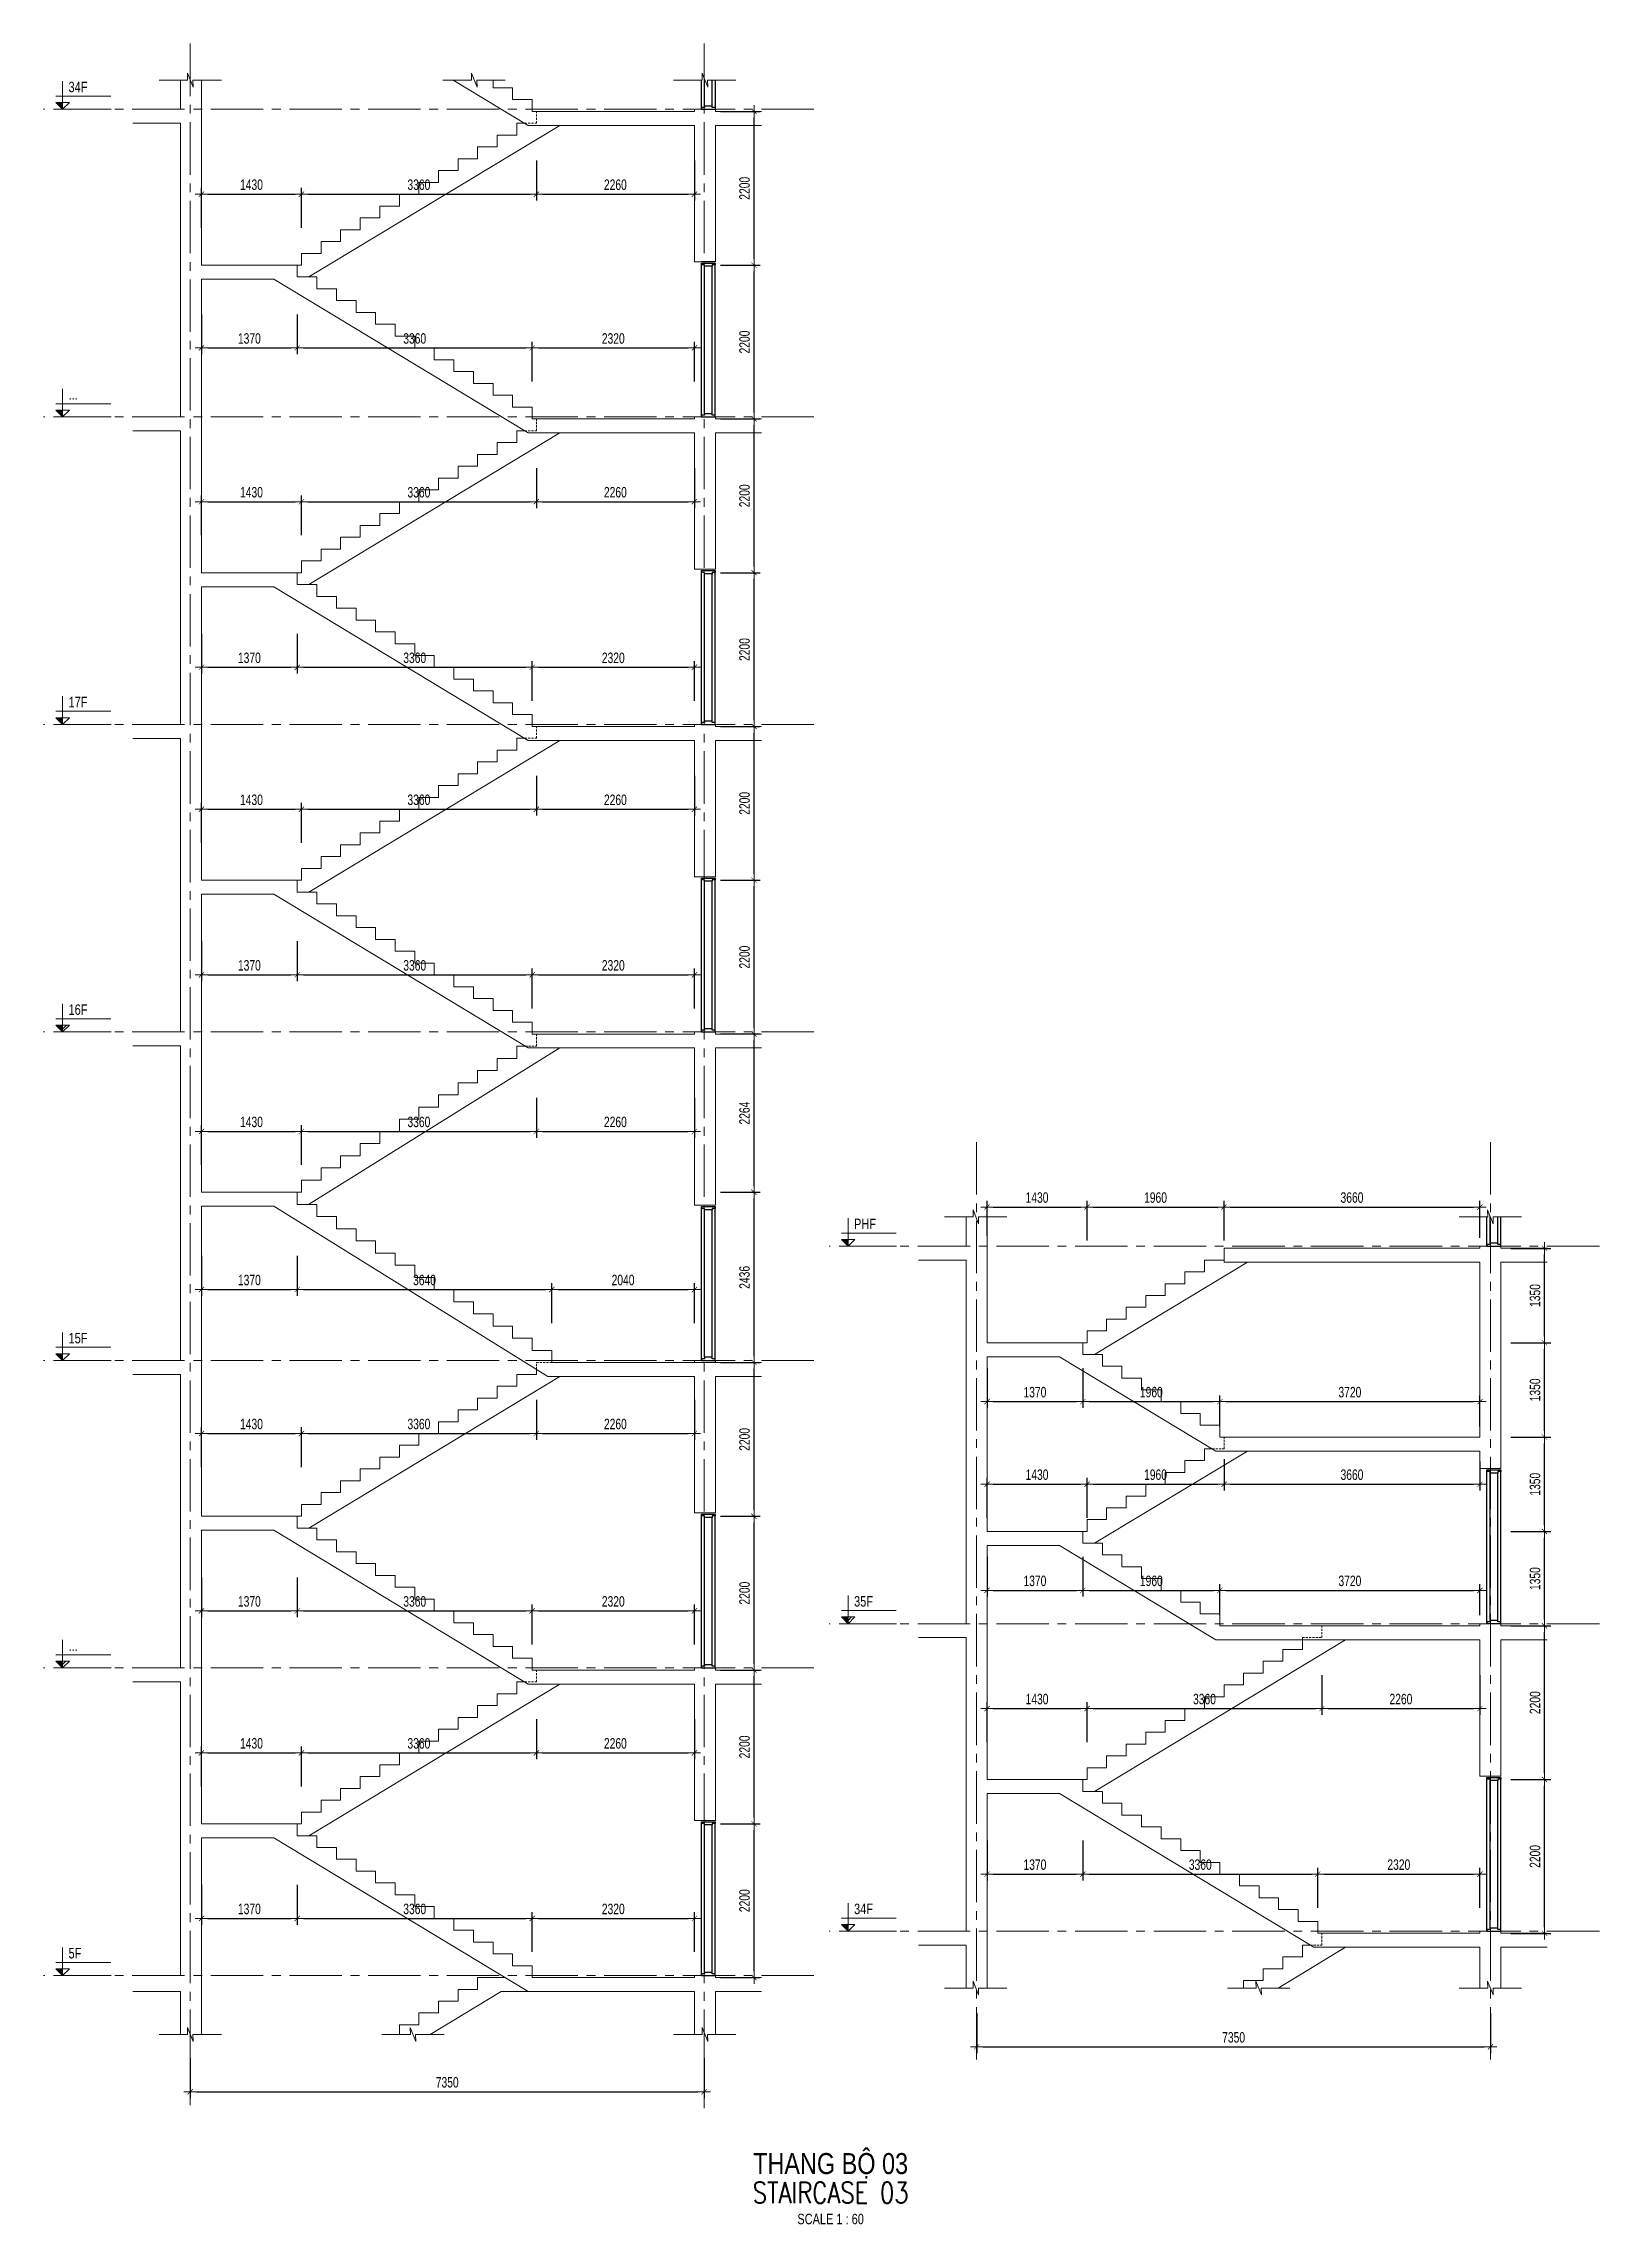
# Model space of a CAD drawing. Header units: millimetres. Extents: x -179076 to 85149, y -28646 to 38481.
# Drawn here: x 62897 to 85149, y -27796 to 3404 of the extents above; entities that cross this region are included whole.
import ezdxf
from ezdxf.enums import TextEntityAlignment as Align

# ---------------------------------------------------------------- set-up
doc = ezdxf.new("R2010")
doc.units = ezdxf.units.MM
doc.linetypes.add('CENTER2', pattern=[1.125, 0.75, -0.125, 0.125, -0.125])
doc.linetypes.add('HIDDEN2', pattern=[4.7625, 3.175, -1.5875])
doc.layers.get('Defpoints').update_dxf_attribs({"color": 151, "lineweight": 9})
doc.layers.add('A-DOOR', color=4, linetype='Continuous')
doc.layers.add('DOOR', color=4, linetype='Continuous')
for name, color, linetype, lineweight in [('NDC_S_ANNO', 7, 'Continuous', 20), ('NDC_S_AXIS', 5, 'CENTER2', 13), ('NDC_S_CONTINUOUS', 3, 'Continuous', 20), ('NDC_S_DIM', 1, 'Continuous', 15), ('NDC_S_ENG TITLE', 3, 'Continuous', 20), ('NDC_S_HIDDEN', 8, 'HIDDEN2', 13), ('NDC_S_SLAB', 2, 'Continuous', 20), ('NDC_S_SYMBOL', 1, 'Continuous', 15), ('NDC_S_TEXT SYMBOL', 7, 'Continuous', 20), ('NDC_S_VN TEXT', 7, 'Continuous', 20), ('NDC_S_VN TITLE', 6, 'Continuous', 35)]:
    doc.layers.add(name, color=color, linetype=linetype, lineweight=lineweight)
doc.styles.add('NDC_ANNO', font='', dxfattribs={"width": 0.8})
doc.styles.add('NDC_DIM', font='', dxfattribs={"width": 0.75})
doc.styles.add('NDC_EN TXT', font='romans.shx', dxfattribs={"width": 0.8})
doc.styles.add('NDC_VIE TXT', font='arial.ttf', dxfattribs={"width": 0.8})
doc.styles.get('NDC_ANNO').set_extended_font_data('Dotum')
doc.styles.get('NDC_DIM').set_extended_font_data('Dotum')
doc.dimstyles.new('NDC_dim_60', dxfattribs={"dimscale": 60, "dimtxt": 2.5, "dimasz": 1.5, "dimexe": 1.5, "dimexo": 2.5, "dimgap": 1, "dimtad": 1, "dimdec": 0, "dimzin": 0, "dimdsep": 46, "dimtxsty": 'NDC_DIM', "dimblk": 'DIMMARK', "dimcen": 0.09, "dimdle": 1.2, "dimclrd": 1, "dimclre": 1, "dimclrt": 3, "dimadec": 0, "dimazin": 0, "dimtfac": 1, "dimtdec": 0, "dimtix": 1, "dimtofl": 0, "dimtmove": 0, "dimatfit": 3, "dimfxl": 8, "dimfxlon": 1, "dimtolj": 1, "dimtzin": 0, "dimarcsym": 0})

msp = doc.modelspace()

# ---------------------------------------------------------------- blocks, each defined once
blk = doc.blocks.new('X-SECTION-2$0$X-SEC-DOO2')
at = {"layer": 'A-DOOR'}
for p, q in [((41976, 101972), (41976, 104172)), ((42021, 102017), (42021, 104127)), ((42131, 102017), (42131, 104127)), ((42176, 101972), (42176, 104172))]:
    blk.add_line(p, q, dxfattribs=at)
for points in [[(41976, 104172), (41976, 104147), (42021, 104147), (42021, 104127), (42131, 104127), (42131, 104147), (42176, 104147), (42176, 104172)], [(41976, 101972), (41976, 101997), (42021, 101997), (42021, 102017), (42131, 102017), (42131, 101997), (42176, 101997), (42176, 101972)]]:
    blk.add_lwpolyline(points, close=True, dxfattribs=at)
at = {"layer": 'Defpoints'}
blk.add_line((41976, 104192), (42176, 104192), dxfattribs=at)
blk = doc.blocks.new('kata_block_CT')
at = {"layer": 'NDC_S_ANNO'}
blk.add_hatch(color=3, dxfattribs=at).paths.add_polyline_path([(0, 1.6), (-1.61, 1.6), (0, 0)])
at = {"layer": 'NDC_S_ANNO', "ltscale": 50}
h = blk.add_hatch(dxfattribs=at)
h.set_pattern_fill('ANSI31', color=256, scale=1.406, style=0)
h.paths.add_polyline_path([(0, 1.6), (0, 0), (1.61, 1.6)])
for p, q in [((11.56, 0), (-1.64, 0)), ((-1.59, 3.14), (11.47, 3.14))]:
    blk.add_line(p, q, dxfattribs=at)
for points in [[(0, 6.69), (0, 0)], [(0, 0), (-1.61, 1.6), (0, 1.6)], [(0, 0), (1.61, 1.6), (0, 1.6)]]:
    blk.add_lwpolyline(points, dxfattribs=at)
at = {"layer": 'NDC_S_ANNO', "color": 8, "ltscale": 50}
blk.add_lwpolyline([(0, 0), (-1.61, 1.6), (0, 1.6)], dxfattribs=at)
at = {"layer": 'NDC_S_TEXT SYMBOL', "color": 3, "style": 'NDC_ANNO', "width": 0.8}
blk.add_attdef('CT', (1.41, 4.07), '', height=2.5, dxfattribs=at)
blk = doc.blocks.new('DIMMARK')
at = {"layer": 'NDC_S_DIM', "color": 1}
blk.add_line((-1.5, 0), (1, 0), dxfattribs=at)
at = {"layer": 'NDC_S_DIM', "color": 2, "const_width": 0.1}
blk.add_lwpolyline([(-0.42, -0.42), (0.42, 0.42)], dxfattribs=at)
blk = doc.blocks.new('*D310')
at = {"layer": 'Defpoints', "color": 0, "transparency": 16777216}
for p in [(64995, -25078), (72345, -25078), (72345, -25899)]:
    blk.add_point(p, dxfattribs=at)
at = {"layer": 'NDC_S_DIM', "color": 1, "lineweight": -2, "transparency": 16777216}
for p, q in [((64995, -25419), (64995, -25989)), ((72345, -25419), (72345, -25989)), ((65085, -25899), (72255, -25899))]:
    blk.add_line(p, q, dxfattribs=at)
at = {"layer": 'NDC_S_DIM', "color": 1, "lineweight": -2, "transparency": 16777216, "xscale": 90, "yscale": 90, "zscale": 90, "rotation": 180}
blk.add_blockref('DIMMARK', (64995, -25899), dxfattribs=at)
at = {"layer": 'NDC_S_DIM', "color": 1, "lineweight": -2, "transparency": 16777216, "xscale": 90, "yscale": 90, "zscale": 90}
blk.add_blockref('DIMMARK', (72345, -25899), dxfattribs=at)
at = {"layer": 'NDC_S_DIM', "color": 3, "transparency": 16777216, "insert": (68670, -25764), "char_height": 150, "attachment_point": 5, "style": 'NDC_DIM'}
blk.add_mtext('\\A1;7350', dxfattribs=at)
blk = doc.blocks.new('*D311')
at = {"layer": 'Defpoints', "color": 0, "transparency": 16777216}
for p in [(76243, -24435), (83593, -24435), (83593, -25256)]:
    blk.add_point(p, dxfattribs=at)
at = {"layer": 'NDC_S_DIM', "color": 1, "lineweight": -2, "transparency": 16777216}
for p, q in [((76243, -24776), (76243, -25346)), ((83593, -24776), (83593, -25346)), ((76333, -25256), (83503, -25256))]:
    blk.add_line(p, q, dxfattribs=at)
at = {"layer": 'NDC_S_DIM', "color": 1, "lineweight": -2, "transparency": 16777216, "xscale": 90, "yscale": 90, "zscale": 90, "rotation": 180}
blk.add_blockref('DIMMARK', (76243, -25256), dxfattribs=at)
at = {"layer": 'NDC_S_DIM', "color": 1, "lineweight": -2, "transparency": 16777216, "xscale": 90, "yscale": 90, "zscale": 90}
blk.add_blockref('DIMMARK', (83593, -25256), dxfattribs=at)
at = {"layer": 'NDC_S_DIM', "color": 3, "transparency": 16777216, "insert": (79918, -25121), "char_height": 150, "attachment_point": 5, "style": 'NDC_DIM'}
blk.add_mtext('\\A1;7350', dxfattribs=at)
blk = doc.blocks.new('*D312')
at = {"layer": 'Defpoints', "color": 0, "transparency": 16777216}
for p in [(66525, -22065), (65155, -22265), (66525, -23419)]:
    blk.add_point(p, dxfattribs=at)
at = {"layer": 'NDC_S_DIM', "color": 1, "lineweight": -2, "transparency": 16777216}
for p, q in [((65155, -22939), (65155, -23509)), ((66525, -22939), (66525, -23509)), ((65245, -23419), (66435, -23419))]:
    blk.add_line(p, q, dxfattribs=at)
at = {"layer": 'NDC_S_DIM', "color": 1, "lineweight": -2, "transparency": 16777216, "xscale": 90, "yscale": 90, "zscale": 90, "rotation": 180}
blk.add_blockref('DIMMARK', (65155, -23419), dxfattribs=at)
at = {"layer": 'NDC_S_DIM', "color": 1, "lineweight": -2, "transparency": 16777216, "xscale": 90, "yscale": 90, "zscale": 90}
blk.add_blockref('DIMMARK', (66525, -23419), dxfattribs=at)
at = {"layer": 'NDC_S_DIM', "color": 3, "transparency": 16777216, "insert": (65840, -23284), "char_height": 150, "attachment_point": 5, "style": 'NDC_DIM'}
blk.add_mtext('\\A1;1370', dxfattribs=at)
blk = doc.blocks.new('*D313')
at = {"layer": 'Defpoints', "color": 0, "transparency": 16777216}
for p in [(66525, -22065), (69885, -23419), (69885, -24235)]:
    blk.add_point(p, dxfattribs=at)
at = {"layer": 'NDC_S_DIM', "color": 1, "lineweight": -2, "transparency": 16777216}
for p, q in [((66525, -22939), (66525, -23509)), ((69885, -23899), (69885, -23329)), ((66615, -23419), (69795, -23419))]:
    blk.add_line(p, q, dxfattribs=at)
at = {"layer": 'NDC_S_DIM', "color": 1, "lineweight": -2, "transparency": 16777216, "xscale": 90, "yscale": 90, "zscale": 90, "rotation": 180}
blk.add_blockref('DIMMARK', (66525, -23419), dxfattribs=at)
at = {"layer": 'NDC_S_DIM', "color": 1, "lineweight": -2, "transparency": 16777216, "xscale": 90, "yscale": 90, "zscale": 90}
blk.add_blockref('DIMMARK', (69885, -23419), dxfattribs=at)
at = {"layer": 'NDC_S_DIM', "color": 3, "transparency": 16777216, "insert": (68205, -23284), "char_height": 150, "attachment_point": 5, "style": 'NDC_DIM'}
blk.add_mtext('\\A1;3360', dxfattribs=at)
blk = doc.blocks.new('*D314')
at = {"layer": 'Defpoints', "color": 0, "transparency": 16777216}
for p in [(72205, -23419), (69885, -24235), (72205, -24265)]:
    blk.add_point(p, dxfattribs=at)
at = {"layer": 'NDC_S_DIM', "color": 1, "lineweight": -2, "transparency": 16777216}
for p, q in [((69885, -23899), (69885, -23329)), ((72205, -23899), (72205, -23329)), ((69975, -23419), (72115, -23419))]:
    blk.add_line(p, q, dxfattribs=at)
at = {"layer": 'NDC_S_DIM', "color": 1, "lineweight": -2, "transparency": 16777216, "xscale": 90, "yscale": 90, "zscale": 90, "rotation": 180}
blk.add_blockref('DIMMARK', (69885, -23419), dxfattribs=at)
at = {"layer": 'NDC_S_DIM', "color": 1, "lineweight": -2, "transparency": 16777216, "xscale": 90, "yscale": 90, "zscale": 90}
blk.add_blockref('DIMMARK', (72205, -23419), dxfattribs=at)
at = {"layer": 'NDC_S_DIM', "color": 3, "transparency": 16777216, "insert": (71045, -23284), "char_height": 150, "attachment_point": 5, "style": 'NDC_DIM'}
blk.add_mtext('\\A1;2320', dxfattribs=at)
blk = doc.blocks.new('*D315')
at = {"layer": 'Defpoints', "color": 0, "transparency": 16777216}
for p in [(66585, -21050), (65155, -22065), (66585, -22065)]:
    blk.add_point(p, dxfattribs=at)
at = {"layer": 'NDC_S_DIM', "color": 1, "lineweight": -2, "transparency": 16777216}
for p, q in [((65155, -21530), (65155, -20960)), ((65245, -21050), (66495, -21050)), ((66585, -21530), (66585, -20960))]:
    blk.add_line(p, q, dxfattribs=at)
at = {"layer": 'NDC_S_DIM', "color": 1, "lineweight": -2, "transparency": 16777216, "xscale": 90, "yscale": 90, "zscale": 90, "rotation": 180}
blk.add_blockref('DIMMARK', (65155, -21050), dxfattribs=at)
at = {"layer": 'NDC_S_DIM', "color": 1, "lineweight": -2, "transparency": 16777216, "xscale": 90, "yscale": 90, "zscale": 90}
blk.add_blockref('DIMMARK', (66585, -21050), dxfattribs=at)
at = {"layer": 'NDC_S_DIM', "color": 3, "transparency": 16777216, "insert": (65870, -20915), "char_height": 150, "attachment_point": 5, "style": 'NDC_DIM'}
blk.add_mtext('\\A1;1430', dxfattribs=at)
blk = doc.blocks.new('*D316')
at = {"layer": 'Defpoints', "color": 0, "transparency": 16777216}
for p in [(69945, -20035), (69945, -21050), (66585, -22065)]:
    blk.add_point(p, dxfattribs=at)
at = {"layer": 'NDC_S_DIM', "color": 1, "lineweight": -2, "transparency": 16777216}
for p, q in [((69945, -20570), (69945, -21140)), ((66585, -21530), (66585, -20960)), ((66675, -21050), (69855, -21050))]:
    blk.add_line(p, q, dxfattribs=at)
at = {"layer": 'NDC_S_DIM', "color": 1, "lineweight": -2, "transparency": 16777216, "xscale": 90, "yscale": 90, "zscale": 90, "rotation": 180}
blk.add_blockref('DIMMARK', (66585, -21050), dxfattribs=at)
at = {"layer": 'NDC_S_DIM', "color": 1, "lineweight": -2, "transparency": 16777216, "xscale": 90, "yscale": 90, "zscale": 90}
blk.add_blockref('DIMMARK', (69945, -21050), dxfattribs=at)
at = {"layer": 'NDC_S_DIM', "color": 3, "transparency": 16777216, "insert": (68265, -20915), "char_height": 150, "attachment_point": 5, "style": 'NDC_DIM'}
blk.add_mtext('\\A1;3360', dxfattribs=at)
blk = doc.blocks.new('*D317')
at = {"layer": 'Defpoints', "color": 0, "transparency": 16777216}
for p in [(69945, -20035), (72205, -20065), (72205, -21050)]:
    blk.add_point(p, dxfattribs=at)
at = {"layer": 'NDC_S_DIM', "color": 1, "lineweight": -2, "transparency": 16777216}
for p, q in [((69945, -20570), (69945, -21140)), ((72205, -20570), (72205, -21140)), ((70035, -21050), (72115, -21050))]:
    blk.add_line(p, q, dxfattribs=at)
at = {"layer": 'NDC_S_DIM', "color": 1, "lineweight": -2, "transparency": 16777216, "xscale": 90, "yscale": 90, "zscale": 90, "rotation": 180}
blk.add_blockref('DIMMARK', (69945, -21050), dxfattribs=at)
at = {"layer": 'NDC_S_DIM', "color": 1, "lineweight": -2, "transparency": 16777216, "xscale": 90, "yscale": 90, "zscale": 90}
blk.add_blockref('DIMMARK', (72205, -21050), dxfattribs=at)
at = {"layer": 'NDC_S_DIM', "color": 3, "transparency": 16777216, "insert": (71075, -20915), "char_height": 150, "attachment_point": 5, "style": 'NDC_DIM'}
blk.add_mtext('\\A1;2260', dxfattribs=at)
blk = doc.blocks.new('*D318')
at = {"layer": 'Defpoints', "color": 0, "transparency": 16777216}
for p in [(66525, -17665), (65155, -17865), (66525, -19019)]:
    blk.add_point(p, dxfattribs=at)
at = {"layer": 'NDC_S_DIM', "color": 1, "lineweight": -2, "transparency": 16777216}
for p, q in [((65155, -18539), (65155, -19109)), ((66525, -18539), (66525, -19109)), ((65245, -19019), (66435, -19019))]:
    blk.add_line(p, q, dxfattribs=at)
at = {"layer": 'NDC_S_DIM', "color": 1, "lineweight": -2, "transparency": 16777216, "xscale": 90, "yscale": 90, "zscale": 90, "rotation": 180}
blk.add_blockref('DIMMARK', (65155, -19019), dxfattribs=at)
at = {"layer": 'NDC_S_DIM', "color": 1, "lineweight": -2, "transparency": 16777216, "xscale": 90, "yscale": 90, "zscale": 90}
blk.add_blockref('DIMMARK', (66525, -19019), dxfattribs=at)
at = {"layer": 'NDC_S_DIM', "color": 3, "transparency": 16777216, "insert": (65840, -18884), "char_height": 150, "attachment_point": 5, "style": 'NDC_DIM'}
blk.add_mtext('\\A1;1370', dxfattribs=at)
blk = doc.blocks.new('*D319')
at = {"layer": 'Defpoints', "color": 0, "transparency": 16777216}
for p in [(66525, -17665), (69885, -19019), (69885, -19865)]:
    blk.add_point(p, dxfattribs=at)
at = {"layer": 'NDC_S_DIM', "color": 1, "lineweight": -2, "transparency": 16777216}
for p, q in [((66525, -18539), (66525, -19109)), ((66615, -19019), (69795, -19019)), ((69885, -19499), (69885, -18929))]:
    blk.add_line(p, q, dxfattribs=at)
at = {"layer": 'NDC_S_DIM', "color": 1, "lineweight": -2, "transparency": 16777216, "xscale": 90, "yscale": 90, "zscale": 90, "rotation": 180}
blk.add_blockref('DIMMARK', (66525, -19019), dxfattribs=at)
at = {"layer": 'NDC_S_DIM', "color": 1, "lineweight": -2, "transparency": 16777216, "xscale": 90, "yscale": 90, "zscale": 90}
blk.add_blockref('DIMMARK', (69885, -19019), dxfattribs=at)
at = {"layer": 'NDC_S_DIM', "color": 3, "transparency": 16777216, "insert": (68205, -18884), "char_height": 150, "attachment_point": 5, "style": 'NDC_DIM'}
blk.add_mtext('\\A1;3360', dxfattribs=at)
blk = doc.blocks.new('*D320')
at = {"layer": 'Defpoints', "color": 0, "transparency": 16777216}
for p in [(72205, -19019), (69885, -19865), (72205, -19865)]:
    blk.add_point(p, dxfattribs=at)
at = {"layer": 'NDC_S_DIM', "color": 1, "lineweight": -2, "transparency": 16777216}
for p, q in [((69885, -19499), (69885, -18929)), ((69975, -19019), (72115, -19019)), ((72205, -19499), (72205, -18929))]:
    blk.add_line(p, q, dxfattribs=at)
at = {"layer": 'NDC_S_DIM', "color": 1, "lineweight": -2, "transparency": 16777216, "xscale": 90, "yscale": 90, "zscale": 90, "rotation": 180}
blk.add_blockref('DIMMARK', (69885, -19019), dxfattribs=at)
at = {"layer": 'NDC_S_DIM', "color": 1, "lineweight": -2, "transparency": 16777216, "xscale": 90, "yscale": 90, "zscale": 90}
blk.add_blockref('DIMMARK', (72205, -19019), dxfattribs=at)
at = {"layer": 'NDC_S_DIM', "color": 3, "transparency": 16777216, "insert": (71045, -18884), "char_height": 150, "attachment_point": 5, "style": 'NDC_DIM'}
blk.add_mtext('\\A1;2320', dxfattribs=at)
blk = doc.blocks.new('*D321')
at = {"layer": 'Defpoints', "color": 0, "transparency": 16777216}
for p in [(66585, -16481), (65155, -17665), (66585, -17665)]:
    blk.add_point(p, dxfattribs=at)
at = {"layer": 'NDC_S_DIM', "color": 1, "lineweight": -2, "transparency": 16777216}
for p, q in [((65155, -16961), (65155, -16391)), ((65245, -16481), (66495, -16481)), ((66585, -16961), (66585, -16391))]:
    blk.add_line(p, q, dxfattribs=at)
at = {"layer": 'NDC_S_DIM', "color": 1, "lineweight": -2, "transparency": 16777216, "xscale": 90, "yscale": 90, "zscale": 90, "rotation": 180}
blk.add_blockref('DIMMARK', (65155, -16481), dxfattribs=at)
at = {"layer": 'NDC_S_DIM', "color": 1, "lineweight": -2, "transparency": 16777216, "xscale": 90, "yscale": 90, "zscale": 90}
blk.add_blockref('DIMMARK', (66585, -16481), dxfattribs=at)
at = {"layer": 'NDC_S_DIM', "color": 3, "transparency": 16777216, "insert": (65870, -16346), "char_height": 150, "attachment_point": 5, "style": 'NDC_DIM'}
blk.add_mtext('\\A1;1430', dxfattribs=at)
blk = doc.blocks.new('*D322')
at = {"layer": 'Defpoints', "color": 0, "transparency": 16777216}
for p in [(69945, -15465), (69945, -16481), (66585, -17665)]:
    blk.add_point(p, dxfattribs=at)
at = {"layer": 'NDC_S_DIM', "color": 1, "lineweight": -2, "transparency": 16777216}
for p, q in [((69945, -16001), (69945, -16571)), ((66585, -16961), (66585, -16391)), ((66675, -16481), (69855, -16481))]:
    blk.add_line(p, q, dxfattribs=at)
at = {"layer": 'NDC_S_DIM', "color": 1, "lineweight": -2, "transparency": 16777216, "xscale": 90, "yscale": 90, "zscale": 90, "rotation": 180}
blk.add_blockref('DIMMARK', (66585, -16481), dxfattribs=at)
at = {"layer": 'NDC_S_DIM', "color": 1, "lineweight": -2, "transparency": 16777216, "xscale": 90, "yscale": 90, "zscale": 90}
blk.add_blockref('DIMMARK', (69945, -16481), dxfattribs=at)
at = {"layer": 'NDC_S_DIM', "color": 3, "transparency": 16777216, "insert": (68265, -16346), "char_height": 150, "attachment_point": 5, "style": 'NDC_DIM'}
blk.add_mtext('\\A1;3360', dxfattribs=at)
blk = doc.blocks.new('*D323')
at = {"layer": 'Defpoints', "color": 0, "transparency": 16777216}
for p in [(69945, -15465), (72205, -15665), (72205, -16481)]:
    blk.add_point(p, dxfattribs=at)
at = {"layer": 'NDC_S_DIM', "color": 1, "lineweight": -2, "transparency": 16777216}
for p, q in [((69945, -16001), (69945, -16571)), ((72205, -16001), (72205, -16571)), ((70035, -16481), (72115, -16481))]:
    blk.add_line(p, q, dxfattribs=at)
at = {"layer": 'NDC_S_DIM', "color": 1, "lineweight": -2, "transparency": 16777216, "xscale": 90, "yscale": 90, "zscale": 90, "rotation": 180}
blk.add_blockref('DIMMARK', (69945, -16481), dxfattribs=at)
at = {"layer": 'NDC_S_DIM', "color": 1, "lineweight": -2, "transparency": 16777216, "xscale": 90, "yscale": 90, "zscale": 90}
blk.add_blockref('DIMMARK', (72205, -16481), dxfattribs=at)
at = {"layer": 'NDC_S_DIM', "color": 3, "transparency": 16777216, "insert": (71075, -16346), "char_height": 150, "attachment_point": 5, "style": 'NDC_DIM'}
blk.add_mtext('\\A1;2260', dxfattribs=at)
blk = doc.blocks.new('*D324')
at = {"layer": 'Defpoints', "color": 0, "transparency": 16777216}
for p in [(65155, -13029), (66525, -13029), (66525, -14421)]:
    blk.add_point(p, dxfattribs=at)
at = {"layer": 'NDC_S_DIM', "color": 1, "lineweight": -2, "transparency": 16777216}
for p, q in [((65155, -13941), (65155, -14511)), ((66525, -13941), (66525, -14511)), ((65245, -14421), (66435, -14421))]:
    blk.add_line(p, q, dxfattribs=at)
at = {"layer": 'NDC_S_DIM', "color": 1, "lineweight": -2, "transparency": 16777216, "xscale": 90, "yscale": 90, "zscale": 90, "rotation": 180}
blk.add_blockref('DIMMARK', (65155, -14421), dxfattribs=at)
at = {"layer": 'NDC_S_DIM', "color": 1, "lineweight": -2, "transparency": 16777216, "xscale": 90, "yscale": 90, "zscale": 90}
blk.add_blockref('DIMMARK', (66525, -14421), dxfattribs=at)
at = {"layer": 'NDC_S_DIM', "color": 3, "transparency": 16777216, "insert": (65840, -14286), "char_height": 150, "attachment_point": 5, "style": 'NDC_DIM'}
blk.add_mtext('\\A1;1370', dxfattribs=at)
blk = doc.blocks.new('*D325')
at = {"layer": 'Defpoints', "color": 0, "transparency": 16777216}
for p in [(66525, -13029), (70165, -14421), (70165, -15465)]:
    blk.add_point(p, dxfattribs=at)
at = {"layer": 'NDC_S_DIM', "color": 1, "lineweight": -2, "transparency": 16777216}
for p, q in [((66525, -13941), (66525, -14511)), ((70165, -14901), (70165, -14331)), ((66615, -14421), (70075, -14421))]:
    blk.add_line(p, q, dxfattribs=at)
at = {"layer": 'NDC_S_DIM', "color": 1, "lineweight": -2, "transparency": 16777216, "xscale": 90, "yscale": 90, "zscale": 90, "rotation": 180}
blk.add_blockref('DIMMARK', (66525, -14421), dxfattribs=at)
at = {"layer": 'NDC_S_DIM', "color": 1, "lineweight": -2, "transparency": 16777216, "xscale": 90, "yscale": 90, "zscale": 90}
blk.add_blockref('DIMMARK', (70165, -14421), dxfattribs=at)
at = {"layer": 'NDC_S_DIM', "color": 3, "transparency": 16777216, "insert": (68345, -14286), "char_height": 150, "attachment_point": 5, "style": 'NDC_DIM'}
blk.add_mtext('\\A1;3640', dxfattribs=at)
blk = doc.blocks.new('*D326')
at = {"layer": 'Defpoints', "color": 0, "transparency": 16777216}
for p in [(72205, -14421), (70165, -15465), (72205, -15465)]:
    blk.add_point(p, dxfattribs=at)
at = {"layer": 'NDC_S_DIM', "color": 1, "lineweight": -2, "transparency": 16777216}
for p, q in [((70165, -14901), (70165, -14331)), ((72205, -14901), (72205, -14331)), ((70255, -14421), (72115, -14421))]:
    blk.add_line(p, q, dxfattribs=at)
at = {"layer": 'NDC_S_DIM', "color": 1, "lineweight": -2, "transparency": 16777216, "xscale": 90, "yscale": 90, "zscale": 90, "rotation": 180}
blk.add_blockref('DIMMARK', (70165, -14421), dxfattribs=at)
at = {"layer": 'NDC_S_DIM', "color": 1, "lineweight": -2, "transparency": 16777216, "xscale": 90, "yscale": 90, "zscale": 90}
blk.add_blockref('DIMMARK', (72205, -14421), dxfattribs=at)
at = {"layer": 'NDC_S_DIM', "color": 3, "transparency": 16777216, "insert": (71185, -14286), "char_height": 150, "attachment_point": 5, "style": 'NDC_DIM'}
blk.add_mtext('\\A1;2040', dxfattribs=at)
blk = doc.blocks.new('*D327')
at = {"layer": 'Defpoints', "color": 0, "transparency": 16777216}
for p in [(66585, -12159), (65155, -13029), (66585, -13029)]:
    blk.add_point(p, dxfattribs=at)
at = {"layer": 'NDC_S_DIM', "color": 1, "lineweight": -2, "transparency": 16777216}
for p, q in [((65155, -12639), (65155, -12069)), ((65245, -12159), (66495, -12159)), ((66585, -12639), (66585, -12069))]:
    blk.add_line(p, q, dxfattribs=at)
at = {"layer": 'NDC_S_DIM', "color": 1, "lineweight": -2, "transparency": 16777216, "xscale": 90, "yscale": 90, "zscale": 90, "rotation": 180}
blk.add_blockref('DIMMARK', (65155, -12159), dxfattribs=at)
at = {"layer": 'NDC_S_DIM', "color": 1, "lineweight": -2, "transparency": 16777216, "xscale": 90, "yscale": 90, "zscale": 90}
blk.add_blockref('DIMMARK', (66585, -12159), dxfattribs=at)
at = {"layer": 'NDC_S_DIM', "color": 3, "transparency": 16777216, "insert": (65870, -12024), "char_height": 150, "attachment_point": 5, "style": 'NDC_DIM'}
blk.add_mtext('\\A1;1430', dxfattribs=at)
blk = doc.blocks.new('*D328')
at = {"layer": 'Defpoints', "color": 0, "transparency": 16777216}
for p in [(69945, -10940), (69945, -12159), (66585, -13029)]:
    blk.add_point(p, dxfattribs=at)
at = {"layer": 'NDC_S_DIM', "color": 1, "lineweight": -2, "transparency": 16777216}
for p, q in [((69945, -11679), (69945, -12249)), ((66585, -12639), (66585, -12069)), ((66675, -12159), (69855, -12159))]:
    blk.add_line(p, q, dxfattribs=at)
at = {"layer": 'NDC_S_DIM', "color": 1, "lineweight": -2, "transparency": 16777216, "xscale": 90, "yscale": 90, "zscale": 90, "rotation": 180}
blk.add_blockref('DIMMARK', (66585, -12159), dxfattribs=at)
at = {"layer": 'NDC_S_DIM', "color": 1, "lineweight": -2, "transparency": 16777216, "xscale": 90, "yscale": 90, "zscale": 90}
blk.add_blockref('DIMMARK', (69945, -12159), dxfattribs=at)
at = {"layer": 'NDC_S_DIM', "color": 3, "transparency": 16777216, "insert": (68265, -12024), "char_height": 150, "attachment_point": 5, "style": 'NDC_DIM'}
blk.add_mtext('\\A1;3360', dxfattribs=at)
blk = doc.blocks.new('*D329')
at = {"layer": 'Defpoints', "color": 0, "transparency": 16777216}
for p in [(69945, -10940), (72205, -10940), (72205, -12159)]:
    blk.add_point(p, dxfattribs=at)
at = {"layer": 'NDC_S_DIM', "color": 1, "lineweight": -2, "transparency": 16777216}
for p, q in [((69945, -11679), (69945, -12249)), ((72205, -11679), (72205, -12249)), ((70035, -12159), (72115, -12159))]:
    blk.add_line(p, q, dxfattribs=at)
at = {"layer": 'NDC_S_DIM', "color": 1, "lineweight": -2, "transparency": 16777216, "xscale": 90, "yscale": 90, "zscale": 90, "rotation": 180}
blk.add_blockref('DIMMARK', (69945, -12159), dxfattribs=at)
at = {"layer": 'NDC_S_DIM', "color": 1, "lineweight": -2, "transparency": 16777216, "xscale": 90, "yscale": 90, "zscale": 90}
blk.add_blockref('DIMMARK', (72205, -12159), dxfattribs=at)
at = {"layer": 'NDC_S_DIM', "color": 3, "transparency": 16777216, "insert": (71075, -12024), "char_height": 150, "attachment_point": 5, "style": 'NDC_DIM'}
blk.add_mtext('\\A1;2260', dxfattribs=at)
blk = doc.blocks.new('*D330')
at = {"layer": 'Defpoints', "color": 0, "transparency": 16777216}
for p in [(66525, -8735), (65155, -8765), (66525, -9919)]:
    blk.add_point(p, dxfattribs=at)
at = {"layer": 'NDC_S_DIM', "color": 1, "lineweight": -2, "transparency": 16777216}
for p, q in [((65155, -9439), (65155, -10009)), ((66525, -9439), (66525, -10009)), ((65245, -9919), (66435, -9919))]:
    blk.add_line(p, q, dxfattribs=at)
at = {"layer": 'NDC_S_DIM', "color": 1, "lineweight": -2, "transparency": 16777216, "xscale": 90, "yscale": 90, "zscale": 90, "rotation": 180}
blk.add_blockref('DIMMARK', (65155, -9919), dxfattribs=at)
at = {"layer": 'NDC_S_DIM', "color": 1, "lineweight": -2, "transparency": 16777216, "xscale": 90, "yscale": 90, "zscale": 90}
blk.add_blockref('DIMMARK', (66525, -9919), dxfattribs=at)
at = {"layer": 'NDC_S_DIM', "color": 3, "transparency": 16777216, "insert": (65840, -9784), "char_height": 150, "attachment_point": 5, "style": 'NDC_DIM'}
blk.add_mtext('\\A1;1370', dxfattribs=at)
blk = doc.blocks.new('*D331')
at = {"layer": 'Defpoints', "color": 0, "transparency": 16777216}
for p in [(66525, -8735), (69885, -9919), (69885, -10765)]:
    blk.add_point(p, dxfattribs=at)
at = {"layer": 'NDC_S_DIM', "color": 1, "lineweight": -2, "transparency": 16777216}
for p, q in [((66525, -9439), (66525, -10009)), ((66615, -9919), (69795, -9919)), ((69885, -10399), (69885, -9829))]:
    blk.add_line(p, q, dxfattribs=at)
at = {"layer": 'NDC_S_DIM', "color": 1, "lineweight": -2, "transparency": 16777216, "xscale": 90, "yscale": 90, "zscale": 90, "rotation": 180}
blk.add_blockref('DIMMARK', (66525, -9919), dxfattribs=at)
at = {"layer": 'NDC_S_DIM', "color": 1, "lineweight": -2, "transparency": 16777216, "xscale": 90, "yscale": 90, "zscale": 90}
blk.add_blockref('DIMMARK', (69885, -9919), dxfattribs=at)
at = {"layer": 'NDC_S_DIM', "color": 3, "transparency": 16777216, "insert": (68205, -9784), "char_height": 150, "attachment_point": 5, "style": 'NDC_DIM'}
blk.add_mtext('\\A1;3360', dxfattribs=at)
blk = doc.blocks.new('*D332')
at = {"layer": 'Defpoints', "color": 0, "transparency": 16777216}
for p in [(72205, -9919), (69885, -10765), (72205, -10765)]:
    blk.add_point(p, dxfattribs=at)
at = {"layer": 'NDC_S_DIM', "color": 1, "lineweight": -2, "transparency": 16777216}
for p, q in [((69885, -10399), (69885, -9829)), ((69975, -9919), (72115, -9919)), ((72205, -10399), (72205, -9829))]:
    blk.add_line(p, q, dxfattribs=at)
at = {"layer": 'NDC_S_DIM', "color": 1, "lineweight": -2, "transparency": 16777216, "xscale": 90, "yscale": 90, "zscale": 90, "rotation": 180}
blk.add_blockref('DIMMARK', (69885, -9919), dxfattribs=at)
at = {"layer": 'NDC_S_DIM', "color": 1, "lineweight": -2, "transparency": 16777216, "xscale": 90, "yscale": 90, "zscale": 90}
blk.add_blockref('DIMMARK', (72205, -9919), dxfattribs=at)
at = {"layer": 'NDC_S_DIM', "color": 3, "transparency": 16777216, "insert": (71045, -9784), "char_height": 150, "attachment_point": 5, "style": 'NDC_DIM'}
blk.add_mtext('\\A1;2320', dxfattribs=at)
blk = doc.blocks.new('*D333')
at = {"layer": 'Defpoints', "color": 0, "transparency": 16777216}
for p in [(66585, -7550), (65155, -8565), (66585, -8565)]:
    blk.add_point(p, dxfattribs=at)
at = {"layer": 'NDC_S_DIM', "color": 1, "lineweight": -2, "transparency": 16777216}
for p, q in [((65155, -8030), (65155, -7460)), ((66585, -8030), (66585, -7460)), ((65245, -7550), (66495, -7550))]:
    blk.add_line(p, q, dxfattribs=at)
at = {"layer": 'NDC_S_DIM', "color": 1, "lineweight": -2, "transparency": 16777216, "xscale": 90, "yscale": 90, "zscale": 90, "rotation": 180}
blk.add_blockref('DIMMARK', (65155, -7550), dxfattribs=at)
at = {"layer": 'NDC_S_DIM', "color": 1, "lineweight": -2, "transparency": 16777216, "xscale": 90, "yscale": 90, "zscale": 90}
blk.add_blockref('DIMMARK', (66585, -7550), dxfattribs=at)
at = {"layer": 'NDC_S_DIM', "color": 3, "transparency": 16777216, "insert": (65870, -7415), "char_height": 150, "attachment_point": 5, "style": 'NDC_DIM'}
blk.add_mtext('\\A1;1430', dxfattribs=at)
blk = doc.blocks.new('*D334')
at = {"layer": 'Defpoints', "color": 0, "transparency": 16777216}
for p in [(69945, -6535), (69945, -7550), (66585, -8565)]:
    blk.add_point(p, dxfattribs=at)
at = {"layer": 'NDC_S_DIM', "color": 1, "lineweight": -2, "transparency": 16777216}
for p, q in [((69945, -7070), (69945, -7640)), ((66585, -8030), (66585, -7460)), ((66675, -7550), (69855, -7550))]:
    blk.add_line(p, q, dxfattribs=at)
at = {"layer": 'NDC_S_DIM', "color": 1, "lineweight": -2, "transparency": 16777216, "xscale": 90, "yscale": 90, "zscale": 90, "rotation": 180}
blk.add_blockref('DIMMARK', (66585, -7550), dxfattribs=at)
at = {"layer": 'NDC_S_DIM', "color": 1, "lineweight": -2, "transparency": 16777216, "xscale": 90, "yscale": 90, "zscale": 90}
blk.add_blockref('DIMMARK', (69945, -7550), dxfattribs=at)
at = {"layer": 'NDC_S_DIM', "color": 3, "transparency": 16777216, "insert": (68265, -7415), "char_height": 150, "attachment_point": 5, "style": 'NDC_DIM'}
blk.add_mtext('\\A1;3360', dxfattribs=at)
blk = doc.blocks.new('*D335')
at = {"layer": 'Defpoints', "color": 0, "transparency": 16777216}
for p in [(69945, -6535), (72205, -6565), (72205, -7550)]:
    blk.add_point(p, dxfattribs=at)
at = {"layer": 'NDC_S_DIM', "color": 1, "lineweight": -2, "transparency": 16777216}
for p, q in [((69945, -7070), (69945, -7640)), ((72205, -7070), (72205, -7640)), ((70035, -7550), (72115, -7550))]:
    blk.add_line(p, q, dxfattribs=at)
at = {"layer": 'NDC_S_DIM', "color": 1, "lineweight": -2, "transparency": 16777216, "xscale": 90, "yscale": 90, "zscale": 90, "rotation": 180}
blk.add_blockref('DIMMARK', (69945, -7550), dxfattribs=at)
at = {"layer": 'NDC_S_DIM', "color": 1, "lineweight": -2, "transparency": 16777216, "xscale": 90, "yscale": 90, "zscale": 90}
blk.add_blockref('DIMMARK', (72205, -7550), dxfattribs=at)
at = {"layer": 'NDC_S_DIM', "color": 3, "transparency": 16777216, "insert": (71075, -7415), "char_height": 150, "attachment_point": 5, "style": 'NDC_DIM'}
blk.add_mtext('\\A1;2260', dxfattribs=at)
blk = doc.blocks.new('*D336')
at = {"layer": 'Defpoints', "color": 0, "transparency": 16777216}
for p in [(77761, -21432), (76391, -21632), (77761, -22785)]:
    blk.add_point(p, dxfattribs=at)
at = {"layer": 'NDC_S_DIM', "color": 1, "lineweight": -2, "transparency": 16777216}
for p, q in [((76391, -22305), (76391, -22875)), ((77761, -22305), (77761, -22875)), ((76481, -22785), (77671, -22785))]:
    blk.add_line(p, q, dxfattribs=at)
at = {"layer": 'NDC_S_DIM', "color": 1, "lineweight": -2, "transparency": 16777216, "xscale": 90, "yscale": 90, "zscale": 90, "rotation": 180}
blk.add_blockref('DIMMARK', (76391, -22785), dxfattribs=at)
at = {"layer": 'NDC_S_DIM', "color": 1, "lineweight": -2, "transparency": 16777216, "xscale": 90, "yscale": 90, "zscale": 90}
blk.add_blockref('DIMMARK', (77761, -22785), dxfattribs=at)
at = {"layer": 'NDC_S_DIM', "color": 3, "transparency": 16777216, "insert": (77076, -22650), "char_height": 150, "attachment_point": 5, "style": 'NDC_DIM'}
blk.add_mtext('\\A1;1370', dxfattribs=at)
blk = doc.blocks.new('*D337')
at = {"layer": 'Defpoints', "color": 0, "transparency": 16777216}
for p in [(77761, -21432), (81121, -22785), (81121, -23632)]:
    blk.add_point(p, dxfattribs=at)
at = {"layer": 'NDC_S_DIM', "color": 1, "lineweight": -2, "transparency": 16777216}
for p, q in [((77761, -22305), (77761, -22875)), ((81121, -23265), (81121, -22695)), ((77851, -22785), (81031, -22785))]:
    blk.add_line(p, q, dxfattribs=at)
at = {"layer": 'NDC_S_DIM', "color": 1, "lineweight": -2, "transparency": 16777216, "xscale": 90, "yscale": 90, "zscale": 90, "rotation": 180}
blk.add_blockref('DIMMARK', (77761, -22785), dxfattribs=at)
at = {"layer": 'NDC_S_DIM', "color": 1, "lineweight": -2, "transparency": 16777216, "xscale": 90, "yscale": 90, "zscale": 90}
blk.add_blockref('DIMMARK', (81121, -22785), dxfattribs=at)
at = {"layer": 'NDC_S_DIM', "color": 3, "transparency": 16777216, "insert": (79441, -22650), "char_height": 150, "attachment_point": 5, "style": 'NDC_DIM'}
blk.add_mtext('\\A1;3360', dxfattribs=at)
blk = doc.blocks.new('*D338')
at = {"layer": 'Defpoints', "color": 0, "transparency": 16777216}
for p in [(83441, -22785), (81121, -23632), (83441, -23632)]:
    blk.add_point(p, dxfattribs=at)
at = {"layer": 'NDC_S_DIM', "color": 1, "lineweight": -2, "transparency": 16777216}
for p, q in [((81121, -23265), (81121, -22695)), ((83441, -23265), (83441, -22695)), ((81211, -22785), (83351, -22785))]:
    blk.add_line(p, q, dxfattribs=at)
at = {"layer": 'NDC_S_DIM', "color": 1, "lineweight": -2, "transparency": 16777216, "xscale": 90, "yscale": 90, "zscale": 90, "rotation": 180}
blk.add_blockref('DIMMARK', (81121, -22785), dxfattribs=at)
at = {"layer": 'NDC_S_DIM', "color": 1, "lineweight": -2, "transparency": 16777216, "xscale": 90, "yscale": 90, "zscale": 90}
blk.add_blockref('DIMMARK', (83441, -22785), dxfattribs=at)
at = {"layer": 'NDC_S_DIM', "color": 3, "transparency": 16777216, "insert": (82281, -22650), "char_height": 150, "attachment_point": 5, "style": 'NDC_DIM'}
blk.add_mtext('\\A1;2320', dxfattribs=at)
blk = doc.blocks.new('*D339')
at = {"layer": 'Defpoints', "color": 0, "transparency": 16777216}
for p in [(77821, -20416), (76391, -21432), (77821, -21432)]:
    blk.add_point(p, dxfattribs=at)
at = {"layer": 'NDC_S_DIM', "color": 1, "lineweight": -2, "transparency": 16777216}
for p, q in [((76391, -20896), (76391, -20326)), ((76481, -20416), (77731, -20416)), ((77821, -20896), (77821, -20326))]:
    blk.add_line(p, q, dxfattribs=at)
at = {"layer": 'NDC_S_DIM', "color": 1, "lineweight": -2, "transparency": 16777216, "xscale": 90, "yscale": 90, "zscale": 90, "rotation": 180}
blk.add_blockref('DIMMARK', (76391, -20416), dxfattribs=at)
at = {"layer": 'NDC_S_DIM', "color": 1, "lineweight": -2, "transparency": 16777216, "xscale": 90, "yscale": 90, "zscale": 90}
blk.add_blockref('DIMMARK', (77821, -20416), dxfattribs=at)
at = {"layer": 'NDC_S_DIM', "color": 3, "transparency": 16777216, "insert": (77106, -20281), "char_height": 150, "attachment_point": 5, "style": 'NDC_DIM'}
blk.add_mtext('\\A1;1430', dxfattribs=at)
blk = doc.blocks.new('*D340')
at = {"layer": 'Defpoints', "color": 0, "transparency": 16777216}
for p in [(81181, -19316), (81181, -20416), (77821, -21432)]:
    blk.add_point(p, dxfattribs=at)
at = {"layer": 'NDC_S_DIM', "color": 1, "lineweight": -2, "transparency": 16777216}
for p, q in [((81181, -19936), (81181, -20506)), ((77821, -20896), (77821, -20326)), ((77911, -20416), (81091, -20416))]:
    blk.add_line(p, q, dxfattribs=at)
at = {"layer": 'NDC_S_DIM', "color": 1, "lineweight": -2, "transparency": 16777216, "xscale": 90, "yscale": 90, "zscale": 90, "rotation": 180}
blk.add_blockref('DIMMARK', (77821, -20416), dxfattribs=at)
at = {"layer": 'NDC_S_DIM', "color": 1, "lineweight": -2, "transparency": 16777216, "xscale": 90, "yscale": 90, "zscale": 90}
blk.add_blockref('DIMMARK', (81181, -20416), dxfattribs=at)
at = {"layer": 'NDC_S_DIM', "color": 3, "transparency": 16777216, "insert": (79501, -20281), "char_height": 150, "attachment_point": 5, "style": 'NDC_DIM'}
blk.add_mtext('\\A1;3360', dxfattribs=at)
blk = doc.blocks.new('*D341')
at = {"layer": 'Defpoints', "color": 0, "transparency": 16777216}
for p in [(81181, -19316), (83441, -19432), (83441, -20416)]:
    blk.add_point(p, dxfattribs=at)
at = {"layer": 'NDC_S_DIM', "color": 1, "lineweight": -2, "transparency": 16777216}
for p, q in [((81181, -19936), (81181, -20506)), ((83441, -19936), (83441, -20506)), ((81271, -20416), (83351, -20416))]:
    blk.add_line(p, q, dxfattribs=at)
at = {"layer": 'NDC_S_DIM', "color": 1, "lineweight": -2, "transparency": 16777216, "xscale": 90, "yscale": 90, "zscale": 90, "rotation": 180}
blk.add_blockref('DIMMARK', (81181, -20416), dxfattribs=at)
at = {"layer": 'NDC_S_DIM', "color": 1, "lineweight": -2, "transparency": 16777216, "xscale": 90, "yscale": 90, "zscale": 90}
blk.add_blockref('DIMMARK', (83441, -20416), dxfattribs=at)
at = {"layer": 'NDC_S_DIM', "color": 3, "transparency": 16777216, "insert": (82311, -20281), "char_height": 150, "attachment_point": 5, "style": 'NDC_DIM'}
blk.add_mtext('\\A1;2260', dxfattribs=at)
blk = doc.blocks.new('*D342')
at = {"layer": 'Defpoints', "color": 0, "transparency": 16777216}
for p in [(76391, -18082), (77761, -18050), (77761, -18725)]:
    blk.add_point(p, dxfattribs=at)
at = {"layer": 'NDC_S_DIM', "color": 1, "lineweight": -2, "transparency": 16777216}
for p, q in [((76391, -18245), (76391, -18815)), ((77761, -18245), (77761, -18815)), ((76481, -18725), (77671, -18725))]:
    blk.add_line(p, q, dxfattribs=at)
at = {"layer": 'NDC_S_DIM', "color": 1, "lineweight": -2, "transparency": 16777216, "xscale": 90, "yscale": 90, "zscale": 90, "rotation": 180}
blk.add_blockref('DIMMARK', (76391, -18725), dxfattribs=at)
at = {"layer": 'NDC_S_DIM', "color": 1, "lineweight": -2, "transparency": 16777216, "xscale": 90, "yscale": 90, "zscale": 90}
blk.add_blockref('DIMMARK', (77761, -18725), dxfattribs=at)
at = {"layer": 'NDC_S_DIM', "color": 3, "transparency": 16777216, "insert": (77076, -18590), "char_height": 150, "attachment_point": 5, "style": 'NDC_DIM'}
blk.add_mtext('\\A1;1370', dxfattribs=at)
blk = doc.blocks.new('*D343')
at = {"layer": 'Defpoints', "color": 0, "transparency": 16777216}
for p in [(77761, -18050), (79721, -18725), (79721, -19232)]:
    blk.add_point(p, dxfattribs=at)
at = {"layer": 'NDC_S_DIM', "color": 1, "lineweight": -2, "transparency": 16777216}
for p, q in [((77761, -18245), (77761, -18815)), ((79721, -19082), (79721, -18635)), ((77851, -18725), (79631, -18725))]:
    blk.add_line(p, q, dxfattribs=at)
at = {"layer": 'NDC_S_DIM', "color": 1, "lineweight": -2, "transparency": 16777216, "xscale": 90, "yscale": 90, "zscale": 90, "rotation": 180}
blk.add_blockref('DIMMARK', (77761, -18725), dxfattribs=at)
at = {"layer": 'NDC_S_DIM', "color": 1, "lineweight": -2, "transparency": 16777216, "xscale": 90, "yscale": 90, "zscale": 90}
blk.add_blockref('DIMMARK', (79721, -18725), dxfattribs=at)
at = {"layer": 'NDC_S_DIM', "color": 3, "transparency": 16777216, "insert": (78741, -18590), "char_height": 150, "attachment_point": 5, "style": 'NDC_DIM'}
blk.add_mtext('\\A1;1960', dxfattribs=at)
blk = doc.blocks.new('*D344')
at = {"layer": 'Defpoints', "color": 0, "transparency": 16777216}
for p in [(83441, -18725), (79721, -19232), (83441, -19232)]:
    blk.add_point(p, dxfattribs=at)
at = {"layer": 'NDC_S_DIM', "color": 1, "lineweight": -2, "transparency": 16777216}
for p, q in [((79721, -19082), (79721, -18635)), ((83441, -19082), (83441, -18635)), ((79811, -18725), (83351, -18725))]:
    blk.add_line(p, q, dxfattribs=at)
at = {"layer": 'NDC_S_DIM', "color": 1, "lineweight": -2, "transparency": 16777216, "xscale": 90, "yscale": 90, "zscale": 90, "rotation": 180}
blk.add_blockref('DIMMARK', (79721, -18725), dxfattribs=at)
at = {"layer": 'NDC_S_DIM', "color": 1, "lineweight": -2, "transparency": 16777216, "xscale": 90, "yscale": 90, "zscale": 90}
blk.add_blockref('DIMMARK', (83441, -18725), dxfattribs=at)
at = {"layer": 'NDC_S_DIM', "color": 3, "transparency": 16777216, "insert": (81581, -18590), "char_height": 150, "attachment_point": 5, "style": 'NDC_DIM'}
blk.add_mtext('\\A1;3720', dxfattribs=at)
blk = doc.blocks.new('*D345')
at = {"layer": 'Defpoints', "color": 0, "transparency": 16777216}
for p in [(77821, -17207), (76391, -17882), (77821, -17882)]:
    blk.add_point(p, dxfattribs=at)
at = {"layer": 'NDC_S_DIM', "color": 1, "lineweight": -2, "transparency": 16777216}
for p, q in [((76391, -17687), (76391, -17117)), ((77821, -17687), (77821, -17117)), ((76481, -17207), (77731, -17207))]:
    blk.add_line(p, q, dxfattribs=at)
at = {"layer": 'NDC_S_DIM', "color": 1, "lineweight": -2, "transparency": 16777216, "xscale": 90, "yscale": 90, "zscale": 90, "rotation": 180}
blk.add_blockref('DIMMARK', (76391, -17207), dxfattribs=at)
at = {"layer": 'NDC_S_DIM', "color": 1, "lineweight": -2, "transparency": 16777216, "xscale": 90, "yscale": 90, "zscale": 90}
blk.add_blockref('DIMMARK', (77821, -17207), dxfattribs=at)
at = {"layer": 'NDC_S_DIM', "color": 3, "transparency": 16777216, "insert": (77106, -17071), "char_height": 150, "attachment_point": 5, "style": 'NDC_DIM'}
blk.add_mtext('\\A1;1430', dxfattribs=at)
blk = doc.blocks.new('*D346')
at = {"layer": 'Defpoints', "color": 0, "transparency": 16777216}
for p in [(79781, -16700), (79781, -17207), (77821, -17882)]:
    blk.add_point(p, dxfattribs=at)
at = {"layer": 'NDC_S_DIM', "color": 1, "lineweight": -2, "transparency": 16777216}
for p, q in [((77821, -17687), (77821, -17117)), ((79781, -16850), (79781, -17297)), ((77911, -17207), (79691, -17207))]:
    blk.add_line(p, q, dxfattribs=at)
at = {"layer": 'NDC_S_DIM', "color": 1, "lineweight": -2, "transparency": 16777216, "xscale": 90, "yscale": 90, "zscale": 90, "rotation": 180}
blk.add_blockref('DIMMARK', (77821, -17207), dxfattribs=at)
at = {"layer": 'NDC_S_DIM', "color": 1, "lineweight": -2, "transparency": 16777216, "xscale": 90, "yscale": 90, "zscale": 90}
blk.add_blockref('DIMMARK', (79781, -17207), dxfattribs=at)
at = {"layer": 'NDC_S_DIM', "color": 3, "transparency": 16777216, "insert": (78801, -17071), "char_height": 150, "attachment_point": 5, "style": 'NDC_DIM'}
blk.add_mtext('\\A1;1960', dxfattribs=at)
blk = doc.blocks.new('*D347')
at = {"layer": 'Defpoints', "color": 0, "transparency": 16777216}
for p in [(79781, -16700), (83441, -16732), (83441, -17207)]:
    blk.add_point(p, dxfattribs=at)
at = {"layer": 'NDC_S_DIM', "color": 1, "lineweight": -2, "transparency": 16777216}
for p, q in [((79781, -16850), (79781, -17297)), ((83441, -16882), (83441, -17297)), ((79871, -17207), (83351, -17207))]:
    blk.add_line(p, q, dxfattribs=at)
at = {"layer": 'NDC_S_DIM', "color": 1, "lineweight": -2, "transparency": 16777216, "xscale": 90, "yscale": 90, "zscale": 90, "rotation": 180}
blk.add_blockref('DIMMARK', (79781, -17207), dxfattribs=at)
at = {"layer": 'NDC_S_DIM', "color": 1, "lineweight": -2, "transparency": 16777216, "xscale": 90, "yscale": 90, "zscale": 90}
blk.add_blockref('DIMMARK', (83441, -17207), dxfattribs=at)
at = {"layer": 'NDC_S_DIM', "color": 3, "transparency": 16777216, "insert": (81611, -17071), "char_height": 150, "attachment_point": 5, "style": 'NDC_DIM'}
blk.add_mtext('\\A1;3660', dxfattribs=at)
blk = doc.blocks.new('*D348')
at = {"layer": 'Defpoints', "color": 0, "transparency": 16777216}
for p in [(76391, -15182), (77761, -15182), (77761, -16025)]:
    blk.add_point(p, dxfattribs=at)
at = {"layer": 'NDC_S_DIM', "color": 1, "lineweight": -2, "transparency": 16777216}
for p, q in [((76391, -15545), (76391, -16115)), ((77761, -15545), (77761, -16115)), ((76481, -16025), (77671, -16025))]:
    blk.add_line(p, q, dxfattribs=at)
at = {"layer": 'NDC_S_DIM', "color": 1, "lineweight": -2, "transparency": 16777216, "xscale": 90, "yscale": 90, "zscale": 90, "rotation": 180}
blk.add_blockref('DIMMARK', (76391, -16025), dxfattribs=at)
at = {"layer": 'NDC_S_DIM', "color": 1, "lineweight": -2, "transparency": 16777216, "xscale": 90, "yscale": 90, "zscale": 90}
blk.add_blockref('DIMMARK', (77761, -16025), dxfattribs=at)
at = {"layer": 'NDC_S_DIM', "color": 3, "transparency": 16777216, "insert": (77076, -15890), "char_height": 150, "attachment_point": 5, "style": 'NDC_DIM'}
blk.add_mtext('\\A1;1370', dxfattribs=at)
blk = doc.blocks.new('*D349')
at = {"layer": 'Defpoints', "color": 0, "transparency": 16777216}
for p in [(77761, -15182), (79721, -16025), (79721, -16532)]:
    blk.add_point(p, dxfattribs=at)
at = {"layer": 'NDC_S_DIM', "color": 1, "lineweight": -2, "transparency": 16777216}
for p, q in [((77761, -15545), (77761, -16115)), ((77851, -16025), (79631, -16025)), ((79721, -16382), (79721, -15935))]:
    blk.add_line(p, q, dxfattribs=at)
at = {"layer": 'NDC_S_DIM', "color": 1, "lineweight": -2, "transparency": 16777216, "xscale": 90, "yscale": 90, "zscale": 90, "rotation": 180}
blk.add_blockref('DIMMARK', (77761, -16025), dxfattribs=at)
at = {"layer": 'NDC_S_DIM', "color": 1, "lineweight": -2, "transparency": 16777216, "xscale": 90, "yscale": 90, "zscale": 90}
blk.add_blockref('DIMMARK', (79721, -16025), dxfattribs=at)
at = {"layer": 'NDC_S_DIM', "color": 3, "transparency": 16777216, "insert": (78741, -15890), "char_height": 150, "attachment_point": 5, "style": 'NDC_DIM'}
blk.add_mtext('\\A1;1960', dxfattribs=at)
blk = doc.blocks.new('*D350')
at = {"layer": 'Defpoints', "color": 0, "transparency": 16777216}
for p in [(83441, -16025), (79721, -16532), (83441, -16532)]:
    blk.add_point(p, dxfattribs=at)
at = {"layer": 'NDC_S_DIM', "color": 1, "lineweight": -2, "transparency": 16777216}
for p, q in [((79721, -16382), (79721, -15935)), ((79811, -16025), (83351, -16025)), ((83441, -16382), (83441, -15935))]:
    blk.add_line(p, q, dxfattribs=at)
at = {"layer": 'NDC_S_DIM', "color": 1, "lineweight": -2, "transparency": 16777216, "xscale": 90, "yscale": 90, "zscale": 90, "rotation": 180}
blk.add_blockref('DIMMARK', (79721, -16025), dxfattribs=at)
at = {"layer": 'NDC_S_DIM', "color": 1, "lineweight": -2, "transparency": 16777216, "xscale": 90, "yscale": 90, "zscale": 90}
blk.add_blockref('DIMMARK', (83441, -16025), dxfattribs=at)
at = {"layer": 'NDC_S_DIM', "color": 3, "transparency": 16777216, "insert": (81581, -15890), "char_height": 150, "attachment_point": 5, "style": 'NDC_DIM'}
blk.add_mtext('\\A1;3720', dxfattribs=at)
blk = doc.blocks.new('*D351')
at = {"layer": 'Defpoints', "color": 0, "transparency": 16777216}
for p in [(77821, -13241), (76391, -13802), (77821, -15182)]:
    blk.add_point(p, dxfattribs=at)
at = {"layer": 'NDC_S_DIM', "color": 1, "lineweight": -2, "transparency": 16777216}
for p, q in [((76391, -13652), (76391, -13151)), ((76481, -13241), (77731, -13241)), ((77821, -13721), (77821, -13151))]:
    blk.add_line(p, q, dxfattribs=at)
at = {"layer": 'NDC_S_DIM', "color": 1, "lineweight": -2, "transparency": 16777216, "xscale": 90, "yscale": 90, "zscale": 90, "rotation": 180}
blk.add_blockref('DIMMARK', (76391, -13241), dxfattribs=at)
at = {"layer": 'NDC_S_DIM', "color": 1, "lineweight": -2, "transparency": 16777216, "xscale": 90, "yscale": 90, "zscale": 90}
blk.add_blockref('DIMMARK', (77821, -13241), dxfattribs=at)
at = {"layer": 'NDC_S_DIM', "color": 3, "transparency": 16777216, "insert": (77106, -13106), "char_height": 150, "attachment_point": 5, "style": 'NDC_DIM'}
blk.add_mtext('\\A1;1430', dxfattribs=at)
blk = doc.blocks.new('*D352')
at = {"layer": 'Defpoints', "color": 0, "transparency": 16777216}
for p in [(79781, -13241), (79781, -14000), (77821, -15182)]:
    blk.add_point(p, dxfattribs=at)
at = {"layer": 'NDC_S_DIM', "color": 1, "lineweight": -2, "transparency": 16777216}
for p, q in [((77821, -13721), (77821, -13151)), ((77911, -13241), (79691, -13241)), ((79781, -13721), (79781, -13151))]:
    blk.add_line(p, q, dxfattribs=at)
at = {"layer": 'NDC_S_DIM', "color": 1, "lineweight": -2, "transparency": 16777216, "xscale": 90, "yscale": 90, "zscale": 90, "rotation": 180}
blk.add_blockref('DIMMARK', (77821, -13241), dxfattribs=at)
at = {"layer": 'NDC_S_DIM', "color": 1, "lineweight": -2, "transparency": 16777216, "xscale": 90, "yscale": 90, "zscale": 90}
blk.add_blockref('DIMMARK', (79781, -13241), dxfattribs=at)
at = {"layer": 'NDC_S_DIM', "color": 3, "transparency": 16777216, "insert": (78801, -13106), "char_height": 150, "attachment_point": 5, "style": 'NDC_DIM'}
blk.add_mtext('\\A1;1960', dxfattribs=at)
blk = doc.blocks.new('*D353')
at = {"layer": 'Defpoints', "color": 0, "transparency": 16777216}
for p in [(83441, -13241), (79781, -14000), (83441, -13832)]:
    blk.add_point(p, dxfattribs=at)
at = {"layer": 'NDC_S_DIM', "color": 1, "lineweight": -2, "transparency": 16777216}
for p, q in [((79781, -13721), (79781, -13151)), ((79871, -13241), (83351, -13241)), ((83441, -13682), (83441, -13151))]:
    blk.add_line(p, q, dxfattribs=at)
at = {"layer": 'NDC_S_DIM', "color": 1, "lineweight": -2, "transparency": 16777216, "xscale": 90, "yscale": 90, "zscale": 90, "rotation": 180}
blk.add_blockref('DIMMARK', (79781, -13241), dxfattribs=at)
at = {"layer": 'NDC_S_DIM', "color": 1, "lineweight": -2, "transparency": 16777216, "xscale": 90, "yscale": 90, "zscale": 90}
blk.add_blockref('DIMMARK', (83441, -13241), dxfattribs=at)
at = {"layer": 'NDC_S_DIM', "color": 3, "transparency": 16777216, "insert": (81611, -13106), "char_height": 150, "attachment_point": 5, "style": 'NDC_DIM'}
blk.add_mtext('\\A1;3660', dxfattribs=at)
blk = doc.blocks.new('Drawing name_symbol')
at = {"layer": 'NDC_S_ENG TITLE', "style": 'NDC_EN TXT', "width": 0.8}
blk.add_attdef('SECTDET1', text='', height=5, dxfattribs=at).set_placement((0, 1.01), align=Align.CENTER)
at = {"layer": 'NDC_S_TEXT SYMBOL', "lineweight": 25, "style": 'NDC_ANNO', "width": 0.8}
blk.add_attdef('SSCALE', text='', height=2.5, dxfattribs=at).set_placement((0, -4), align=Align.CENTER)
at = {"layer": 'NDC_S_VN TITLE', "style": 'NDC_VIE TXT', "width": 0.8}
blk.add_attdef('SECTDET2', text='', height=5, dxfattribs=at).set_placement((0, 7.97), align=Align.CENTER)
blk = doc.blocks.new('*D354')
at = {"layer": 'Defpoints', "color": 0, "transparency": 16777216}
for p in [(65155, -4365), (66525, -4335), (66525, -5519)]:
    blk.add_point(p, dxfattribs=at)
at = {"layer": 'NDC_S_DIM', "color": 1, "lineweight": -2, "transparency": 16777216}
for p, q in [((65155, -5039), (65155, -5609)), ((66525, -5039), (66525, -5609)), ((65245, -5519), (66435, -5519))]:
    blk.add_line(p, q, dxfattribs=at)
at = {"layer": 'NDC_S_DIM', "color": 1, "lineweight": -2, "transparency": 16777216, "xscale": 90, "yscale": 90, "zscale": 90, "rotation": 180}
blk.add_blockref('DIMMARK', (65155, -5519), dxfattribs=at)
at = {"layer": 'NDC_S_DIM', "color": 1, "lineweight": -2, "transparency": 16777216, "xscale": 90, "yscale": 90, "zscale": 90}
blk.add_blockref('DIMMARK', (66525, -5519), dxfattribs=at)
at = {"layer": 'NDC_S_DIM', "color": 3, "transparency": 16777216, "insert": (65840, -5384), "char_height": 150, "attachment_point": 5, "style": 'NDC_DIM'}
blk.add_mtext('\\A1;1370', dxfattribs=at)
blk = doc.blocks.new('*D355')
at = {"layer": 'Defpoints', "color": 0, "transparency": 16777216}
for p in [(66525, -4335), (69885, -5519), (69885, -6365)]:
    blk.add_point(p, dxfattribs=at)
at = {"layer": 'NDC_S_DIM', "color": 1, "lineweight": -2, "transparency": 16777216}
for p, q in [((66525, -5039), (66525, -5609)), ((66615, -5519), (69795, -5519)), ((69885, -5999), (69885, -5429))]:
    blk.add_line(p, q, dxfattribs=at)
at = {"layer": 'NDC_S_DIM', "color": 1, "lineweight": -2, "transparency": 16777216, "xscale": 90, "yscale": 90, "zscale": 90, "rotation": 180}
blk.add_blockref('DIMMARK', (66525, -5519), dxfattribs=at)
at = {"layer": 'NDC_S_DIM', "color": 1, "lineweight": -2, "transparency": 16777216, "xscale": 90, "yscale": 90, "zscale": 90}
blk.add_blockref('DIMMARK', (69885, -5519), dxfattribs=at)
at = {"layer": 'NDC_S_DIM', "color": 3, "transparency": 16777216, "insert": (68205, -5384), "char_height": 150, "attachment_point": 5, "style": 'NDC_DIM'}
blk.add_mtext('\\A1;3360', dxfattribs=at)
blk = doc.blocks.new('*D356')
at = {"layer": 'Defpoints', "color": 0, "transparency": 16777216}
for p in [(72205, -5519), (69885, -6365), (72205, -6365)]:
    blk.add_point(p, dxfattribs=at)
at = {"layer": 'NDC_S_DIM', "color": 1, "lineweight": -2, "transparency": 16777216}
for p, q in [((69885, -5999), (69885, -5429)), ((69975, -5519), (72115, -5519)), ((72205, -5999), (72205, -5429))]:
    blk.add_line(p, q, dxfattribs=at)
at = {"layer": 'NDC_S_DIM', "color": 1, "lineweight": -2, "transparency": 16777216, "xscale": 90, "yscale": 90, "zscale": 90, "rotation": 180}
blk.add_blockref('DIMMARK', (69885, -5519), dxfattribs=at)
at = {"layer": 'NDC_S_DIM', "color": 1, "lineweight": -2, "transparency": 16777216, "xscale": 90, "yscale": 90, "zscale": 90}
blk.add_blockref('DIMMARK', (72205, -5519), dxfattribs=at)
at = {"layer": 'NDC_S_DIM', "color": 3, "transparency": 16777216, "insert": (71045, -5384), "char_height": 150, "attachment_point": 5, "style": 'NDC_DIM'}
blk.add_mtext('\\A1;2320', dxfattribs=at)
blk = doc.blocks.new('*D357')
at = {"layer": 'Defpoints', "color": 0, "transparency": 16777216}
for p in [(66585, -3150), (65155, -4165), (66585, -4165)]:
    blk.add_point(p, dxfattribs=at)
at = {"layer": 'NDC_S_DIM', "color": 1, "lineweight": -2, "transparency": 16777216}
for p, q in [((65155, -3630), (65155, -3060)), ((66585, -3630), (66585, -3060)), ((65245, -3150), (66495, -3150))]:
    blk.add_line(p, q, dxfattribs=at)
at = {"layer": 'NDC_S_DIM', "color": 1, "lineweight": -2, "transparency": 16777216, "xscale": 90, "yscale": 90, "zscale": 90, "rotation": 180}
blk.add_blockref('DIMMARK', (65155, -3150), dxfattribs=at)
at = {"layer": 'NDC_S_DIM', "color": 1, "lineweight": -2, "transparency": 16777216, "xscale": 90, "yscale": 90, "zscale": 90}
blk.add_blockref('DIMMARK', (66585, -3150), dxfattribs=at)
at = {"layer": 'NDC_S_DIM', "color": 3, "transparency": 16777216, "insert": (65870, -3015), "char_height": 150, "attachment_point": 5, "style": 'NDC_DIM'}
blk.add_mtext('\\A1;1430', dxfattribs=at)
blk = doc.blocks.new('*D358')
at = {"layer": 'Defpoints', "color": 0, "transparency": 16777216}
for p in [(69945, -2135), (69945, -3150), (66585, -4165)]:
    blk.add_point(p, dxfattribs=at)
at = {"layer": 'NDC_S_DIM', "color": 1, "lineweight": -2, "transparency": 16777216}
for p, q in [((69945, -2670), (69945, -3240)), ((66585, -3630), (66585, -3060)), ((66675, -3150), (69855, -3150))]:
    blk.add_line(p, q, dxfattribs=at)
at = {"layer": 'NDC_S_DIM', "color": 1, "lineweight": -2, "transparency": 16777216, "xscale": 90, "yscale": 90, "zscale": 90, "rotation": 180}
blk.add_blockref('DIMMARK', (66585, -3150), dxfattribs=at)
at = {"layer": 'NDC_S_DIM', "color": 1, "lineweight": -2, "transparency": 16777216, "xscale": 90, "yscale": 90, "zscale": 90}
blk.add_blockref('DIMMARK', (69945, -3150), dxfattribs=at)
at = {"layer": 'NDC_S_DIM', "color": 3, "transparency": 16777216, "insert": (68265, -3015), "char_height": 150, "attachment_point": 5, "style": 'NDC_DIM'}
blk.add_mtext('\\A1;3360', dxfattribs=at)
blk = doc.blocks.new('*D359')
at = {"layer": 'Defpoints', "color": 0, "transparency": 16777216}
for p in [(69945, -2135), (72205, -2135), (72205, -3150)]:
    blk.add_point(p, dxfattribs=at)
at = {"layer": 'NDC_S_DIM', "color": 1, "lineweight": -2, "transparency": 16777216}
for p, q in [((69945, -2670), (69945, -3240)), ((72205, -2670), (72205, -3240)), ((70035, -3150), (72115, -3150))]:
    blk.add_line(p, q, dxfattribs=at)
at = {"layer": 'NDC_S_DIM', "color": 1, "lineweight": -2, "transparency": 16777216, "xscale": 90, "yscale": 90, "zscale": 90, "rotation": 180}
blk.add_blockref('DIMMARK', (69945, -3150), dxfattribs=at)
at = {"layer": 'NDC_S_DIM', "color": 1, "lineweight": -2, "transparency": 16777216, "xscale": 90, "yscale": 90, "zscale": 90}
blk.add_blockref('DIMMARK', (72205, -3150), dxfattribs=at)
at = {"layer": 'NDC_S_DIM', "color": 3, "transparency": 16777216, "insert": (71075, -3015), "char_height": 150, "attachment_point": 5, "style": 'NDC_DIM'}
blk.add_mtext('\\A1;2260', dxfattribs=at)
blk = doc.blocks.new('*D360')
at = {"layer": 'Defpoints', "color": 0, "transparency": 16777216}
for p in [(65155, 235), (66525, 235), (66525, -950)]:
    blk.add_point(p, dxfattribs=at)
at = {"layer": 'NDC_S_DIM', "color": 1, "lineweight": -2, "transparency": 16777216}
for p, q in [((65155, -470), (65155, -1040)), ((66525, -470), (66525, -1040)), ((65245, -950), (66435, -950))]:
    blk.add_line(p, q, dxfattribs=at)
at = {"layer": 'NDC_S_DIM', "color": 1, "lineweight": -2, "transparency": 16777216, "xscale": 90, "yscale": 90, "zscale": 90, "rotation": 180}
blk.add_blockref('DIMMARK', (65155, -950), dxfattribs=at)
at = {"layer": 'NDC_S_DIM', "color": 1, "lineweight": -2, "transparency": 16777216, "xscale": 90, "yscale": 90, "zscale": 90}
blk.add_blockref('DIMMARK', (66525, -950), dxfattribs=at)
at = {"layer": 'NDC_S_DIM', "color": 3, "transparency": 16777216, "insert": (65840, -815), "char_height": 150, "attachment_point": 5, "style": 'NDC_DIM'}
blk.add_mtext('\\A1;1370', dxfattribs=at)
blk = doc.blocks.new('*D361')
at = {"layer": 'Defpoints', "color": 0, "transparency": 16777216}
for p in [(66525, 235), (69885, -950), (69885, -1935)]:
    blk.add_point(p, dxfattribs=at)
at = {"layer": 'NDC_S_DIM', "color": 1, "lineweight": -2, "transparency": 16777216}
for p, q in [((66525, -470), (66525, -1040)), ((69885, -1430), (69885, -860)), ((66615, -950), (69795, -950))]:
    blk.add_line(p, q, dxfattribs=at)
at = {"layer": 'NDC_S_DIM', "color": 1, "lineweight": -2, "transparency": 16777216, "xscale": 90, "yscale": 90, "zscale": 90, "rotation": 180}
blk.add_blockref('DIMMARK', (66525, -950), dxfattribs=at)
at = {"layer": 'NDC_S_DIM', "color": 1, "lineweight": -2, "transparency": 16777216, "xscale": 90, "yscale": 90, "zscale": 90}
blk.add_blockref('DIMMARK', (69885, -950), dxfattribs=at)
at = {"layer": 'NDC_S_DIM', "color": 3, "transparency": 16777216, "insert": (68205, -815), "char_height": 150, "attachment_point": 5, "style": 'NDC_DIM'}
blk.add_mtext('\\A1;3360', dxfattribs=at)
blk = doc.blocks.new('*D362')
at = {"layer": 'Defpoints', "color": 0, "transparency": 16777216}
for p in [(72205, -950), (69885, -1935), (72205, -1965)]:
    blk.add_point(p, dxfattribs=at)
at = {"layer": 'NDC_S_DIM', "color": 1, "lineweight": -2, "transparency": 16777216}
for p, q in [((69885, -1430), (69885, -860)), ((72205, -1430), (72205, -860)), ((69975, -950), (72115, -950))]:
    blk.add_line(p, q, dxfattribs=at)
at = {"layer": 'NDC_S_DIM', "color": 1, "lineweight": -2, "transparency": 16777216, "xscale": 90, "yscale": 90, "zscale": 90, "rotation": 180}
blk.add_blockref('DIMMARK', (69885, -950), dxfattribs=at)
at = {"layer": 'NDC_S_DIM', "color": 1, "lineweight": -2, "transparency": 16777216, "xscale": 90, "yscale": 90, "zscale": 90}
blk.add_blockref('DIMMARK', (72205, -950), dxfattribs=at)
at = {"layer": 'NDC_S_DIM', "color": 3, "transparency": 16777216, "insert": (71045, -815), "char_height": 150, "attachment_point": 5, "style": 'NDC_DIM'}
blk.add_mtext('\\A1;2320', dxfattribs=at)
blk = doc.blocks.new('*D363')
at = {"layer": 'Defpoints', "color": 0, "transparency": 16777216}
for p in [(66585, 1250), (65155, 235), (66585, 235)]:
    blk.add_point(p, dxfattribs=at)
at = {"layer": 'NDC_S_DIM', "color": 1, "lineweight": -2, "transparency": 16777216}
for p, q in [((65155, 770), (65155, 1340)), ((65245, 1250), (66495, 1250)), ((66585, 770), (66585, 1340))]:
    blk.add_line(p, q, dxfattribs=at)
at = {"layer": 'NDC_S_DIM', "color": 1, "lineweight": -2, "transparency": 16777216, "xscale": 90, "yscale": 90, "zscale": 90, "rotation": 180}
blk.add_blockref('DIMMARK', (65155, 1250), dxfattribs=at)
at = {"layer": 'NDC_S_DIM', "color": 1, "lineweight": -2, "transparency": 16777216, "xscale": 90, "yscale": 90, "zscale": 90}
blk.add_blockref('DIMMARK', (66585, 1250), dxfattribs=at)
at = {"layer": 'NDC_S_DIM', "color": 3, "transparency": 16777216, "insert": (65870, 1385), "char_height": 150, "attachment_point": 5, "style": 'NDC_DIM'}
blk.add_mtext('\\A1;1430', dxfattribs=at)
blk = doc.blocks.new('*D364')
at = {"layer": 'Defpoints', "color": 0, "transparency": 16777216}
for p in [(69945, 2265), (69945, 1250), (66585, 235)]:
    blk.add_point(p, dxfattribs=at)
at = {"layer": 'NDC_S_DIM', "color": 1, "lineweight": -2, "transparency": 16777216}
for p, q in [((69945, 1730), (69945, 1160)), ((66585, 770), (66585, 1340)), ((66675, 1250), (69855, 1250))]:
    blk.add_line(p, q, dxfattribs=at)
at = {"layer": 'NDC_S_DIM', "color": 1, "lineweight": -2, "transparency": 16777216, "xscale": 90, "yscale": 90, "zscale": 90, "rotation": 180}
blk.add_blockref('DIMMARK', (66585, 1250), dxfattribs=at)
at = {"layer": 'NDC_S_DIM', "color": 1, "lineweight": -2, "transparency": 16777216, "xscale": 90, "yscale": 90, "zscale": 90}
blk.add_blockref('DIMMARK', (69945, 1250), dxfattribs=at)
at = {"layer": 'NDC_S_DIM', "color": 3, "transparency": 16777216, "insert": (68265, 1385), "char_height": 150, "attachment_point": 5, "style": 'NDC_DIM'}
blk.add_mtext('\\A1;3360', dxfattribs=at)
blk = doc.blocks.new('*D365')
at = {"layer": 'Defpoints', "color": 0, "transparency": 16777216}
for p in [(69945, 2265), (72205, 2235), (72205, 1250)]:
    blk.add_point(p, dxfattribs=at)
at = {"layer": 'NDC_S_DIM', "color": 1, "lineweight": -2, "transparency": 16777216}
for p, q in [((69945, 1730), (69945, 1160)), ((72205, 1730), (72205, 1160)), ((70035, 1250), (72115, 1250))]:
    blk.add_line(p, q, dxfattribs=at)
at = {"layer": 'NDC_S_DIM', "color": 1, "lineweight": -2, "transparency": 16777216, "xscale": 90, "yscale": 90, "zscale": 90, "rotation": 180}
blk.add_blockref('DIMMARK', (69945, 1250), dxfattribs=at)
at = {"layer": 'NDC_S_DIM', "color": 1, "lineweight": -2, "transparency": 16777216, "xscale": 90, "yscale": 90, "zscale": 90}
blk.add_blockref('DIMMARK', (72205, 1250), dxfattribs=at)
at = {"layer": 'NDC_S_DIM', "color": 3, "transparency": 16777216, "insert": (71075, 1385), "char_height": 150, "attachment_point": 5, "style": 'NDC_DIM'}
blk.add_mtext('\\A1;2260', dxfattribs=at)
blk = doc.blocks.new('*D292')
at = {"layer": 'Defpoints', "color": 0, "transparency": 16777216}
for p in [(66585, -22065), (73058, -22065), (69885, -24265)]:
    blk.add_point(p, dxfattribs=at)
at = {"layer": 'NDC_S_DIM', "color": 1, "lineweight": -2, "transparency": 16777216}
for p, q in [((72578, -22065), (73148, -22065)), ((73058, -24175), (73058, -22155)), ((72578, -24265), (73148, -24265))]:
    blk.add_line(p, q, dxfattribs=at)
at = {"layer": 'NDC_S_DIM', "color": 1, "lineweight": -2, "transparency": 16777216, "xscale": 90, "yscale": 90, "zscale": 90}
for p, rotation in [((73058, -22065), 90), ((73058, -24265), 270)]:
    blk.add_blockref('DIMMARK', p, dxfattribs=dict(at, rotation=rotation))
at = {"layer": 'NDC_S_DIM', "color": 3, "transparency": 16777216, "insert": (72923, -23165), "char_height": 150, "attachment_point": 5, "rotation": 90, "style": 'NDC_DIM'}
blk.add_mtext('\\A1;2200', dxfattribs=at)
blk = doc.blocks.new('*D293')
at = {"layer": 'Defpoints', "color": 0, "transparency": 16777216}
for p in [(69885, -19865), (73058, -19865), (66585, -22065)]:
    blk.add_point(p, dxfattribs=at)
at = {"layer": 'NDC_S_DIM', "color": 1, "lineweight": -2, "transparency": 16777216}
for p, q in [((72578, -19865), (73148, -19865)), ((73058, -21975), (73058, -19955)), ((72578, -22065), (73148, -22065))]:
    blk.add_line(p, q, dxfattribs=at)
at = {"layer": 'NDC_S_DIM', "color": 1, "lineweight": -2, "transparency": 16777216, "xscale": 90, "yscale": 90, "zscale": 90}
for p, rotation in [((73058, -19865), 90), ((73058, -22065), 270)]:
    blk.add_blockref('DIMMARK', p, dxfattribs=dict(at, rotation=rotation))
at = {"layer": 'NDC_S_DIM', "color": 3, "transparency": 16777216, "insert": (72923, -20965), "char_height": 150, "attachment_point": 5, "rotation": 90, "style": 'NDC_DIM'}
blk.add_mtext('\\A1;2200', dxfattribs=at)
blk = doc.blocks.new('*D294')
at = {"layer": 'Defpoints', "color": 0, "transparency": 16777216}
for p in [(66585, -17665), (73058, -17665), (69885, -19865)]:
    blk.add_point(p, dxfattribs=at)
at = {"layer": 'NDC_S_DIM', "color": 1, "lineweight": -2, "transparency": 16777216}
for p, q in [((72578, -17665), (73148, -17665)), ((73058, -19775), (73058, -17755)), ((72578, -19865), (73148, -19865))]:
    blk.add_line(p, q, dxfattribs=at)
at = {"layer": 'NDC_S_DIM', "color": 1, "lineweight": -2, "transparency": 16777216, "xscale": 90, "yscale": 90, "zscale": 90}
for p, rotation in [((73058, -17665), 90), ((73058, -19865), 270)]:
    blk.add_blockref('DIMMARK', p, dxfattribs=dict(at, rotation=rotation))
at = {"layer": 'NDC_S_DIM', "color": 3, "transparency": 16777216, "insert": (72923, -18765), "char_height": 150, "attachment_point": 5, "rotation": 90, "style": 'NDC_DIM'}
blk.add_mtext('\\A1;2200', dxfattribs=at)
blk = doc.blocks.new('*D295')
at = {"layer": 'Defpoints', "color": 0, "transparency": 16777216}
for p in [(70165, -15465), (73058, -15465), (66585, -17665)]:
    blk.add_point(p, dxfattribs=at)
at = {"layer": 'NDC_S_DIM', "color": 1, "lineweight": -2, "transparency": 16777216}
for p, q in [((72578, -15465), (73148, -15465)), ((73058, -17575), (73058, -15555)), ((72578, -17665), (73148, -17665))]:
    blk.add_line(p, q, dxfattribs=at)
at = {"layer": 'NDC_S_DIM', "color": 1, "lineweight": -2, "transparency": 16777216, "xscale": 90, "yscale": 90, "zscale": 90}
for p, rotation in [((73058, -15465), 90), ((73058, -17665), 270)]:
    blk.add_blockref('DIMMARK', p, dxfattribs=dict(at, rotation=rotation))
at = {"layer": 'NDC_S_DIM', "color": 3, "transparency": 16777216, "insert": (72923, -16565), "char_height": 150, "attachment_point": 5, "rotation": 90, "style": 'NDC_DIM'}
blk.add_mtext('\\A1;2200', dxfattribs=at)
blk = doc.blocks.new('*D296')
at = {"layer": 'Defpoints', "color": 0, "transparency": 16777216}
for p in [(66525, -13029), (73058, -13029), (70165, -15465)]:
    blk.add_point(p, dxfattribs=at)
at = {"layer": 'NDC_S_DIM', "color": 1, "lineweight": -2, "transparency": 16777216}
for p, q in [((72578, -13029), (73148, -13029)), ((73058, -15375), (73058, -13119)), ((72578, -15465), (73148, -15465))]:
    blk.add_line(p, q, dxfattribs=at)
at = {"layer": 'NDC_S_DIM', "color": 1, "lineweight": -2, "transparency": 16777216, "xscale": 90, "yscale": 90, "zscale": 90}
for p, rotation in [((73058, -13029), 90), ((73058, -15465), 270)]:
    blk.add_blockref('DIMMARK', p, dxfattribs=dict(at, rotation=rotation))
at = {"layer": 'NDC_S_DIM', "color": 3, "transparency": 16777216, "insert": (72923, -14247), "char_height": 150, "attachment_point": 5, "rotation": 90, "style": 'NDC_DIM'}
blk.add_mtext('\\A1;2436', dxfattribs=at)
blk = doc.blocks.new('*D297')
at = {"layer": 'Defpoints', "color": 0, "transparency": 16777216}
for p in [(69885, -10765), (73058, -10765), (66525, -13029)]:
    blk.add_point(p, dxfattribs=at)
at = {"layer": 'NDC_S_DIM', "color": 1, "lineweight": -2, "transparency": 16777216}
for p, q in [((72578, -10765), (73148, -10765)), ((73058, -12939), (73058, -10855)), ((72578, -13029), (73148, -13029))]:
    blk.add_line(p, q, dxfattribs=at)
at = {"layer": 'NDC_S_DIM', "color": 1, "lineweight": -2, "transparency": 16777216, "xscale": 90, "yscale": 90, "zscale": 90}
for p, rotation in [((73058, -10765), 90), ((73058, -13029), 270)]:
    blk.add_blockref('DIMMARK', p, dxfattribs=dict(at, rotation=rotation))
at = {"layer": 'NDC_S_DIM', "color": 3, "transparency": 16777216, "insert": (72923, -11897), "char_height": 150, "attachment_point": 5, "rotation": 90, "style": 'NDC_DIM'}
blk.add_mtext('\\A1;2264', dxfattribs=at)
blk = doc.blocks.new('*D298')
at = {"layer": 'Defpoints', "color": 0, "transparency": 16777216}
for p in [(66585, -8565), (73058, -8565), (69885, -10765)]:
    blk.add_point(p, dxfattribs=at)
at = {"layer": 'NDC_S_DIM', "color": 1, "lineweight": -2, "transparency": 16777216}
for p, q in [((72578, -8565), (73148, -8565)), ((73058, -10675), (73058, -8655)), ((72578, -10765), (73148, -10765))]:
    blk.add_line(p, q, dxfattribs=at)
at = {"layer": 'NDC_S_DIM', "color": 1, "lineweight": -2, "transparency": 16777216, "xscale": 90, "yscale": 90, "zscale": 90}
for p, rotation in [((73058, -8565), 90), ((73058, -10765), 270)]:
    blk.add_blockref('DIMMARK', p, dxfattribs=dict(at, rotation=rotation))
at = {"layer": 'NDC_S_DIM', "color": 3, "transparency": 16777216, "insert": (72923, -9665), "char_height": 150, "attachment_point": 5, "rotation": 90, "style": 'NDC_DIM'}
blk.add_mtext('\\A1;2200', dxfattribs=at)
blk = doc.blocks.new('*D299')
at = {"layer": 'Defpoints', "color": 0, "transparency": 16777216}
for p in [(69885, -6365), (73058, -6365), (66585, -8565)]:
    blk.add_point(p, dxfattribs=at)
at = {"layer": 'NDC_S_DIM', "color": 1, "lineweight": -2, "transparency": 16777216}
for p, q in [((72578, -6365), (73148, -6365)), ((73058, -8475), (73058, -6455)), ((72578, -8565), (73148, -8565))]:
    blk.add_line(p, q, dxfattribs=at)
at = {"layer": 'NDC_S_DIM', "color": 1, "lineweight": -2, "transparency": 16777216, "xscale": 90, "yscale": 90, "zscale": 90}
for p, rotation in [((73058, -6365), 90), ((73058, -8565), 270)]:
    blk.add_blockref('DIMMARK', p, dxfattribs=dict(at, rotation=rotation))
at = {"layer": 'NDC_S_DIM', "color": 3, "transparency": 16777216, "insert": (72923, -7465), "char_height": 150, "attachment_point": 5, "rotation": 90, "style": 'NDC_DIM'}
blk.add_mtext('\\A1;2200', dxfattribs=at)
blk = doc.blocks.new('*D300')
at = {"layer": 'Defpoints', "color": 0, "transparency": 16777216}
for p in [(66585, -4165), (73058, -4165), (69885, -6365)]:
    blk.add_point(p, dxfattribs=at)
at = {"layer": 'NDC_S_DIM', "color": 1, "lineweight": -2, "transparency": 16777216}
for p, q in [((72578, -4165), (73148, -4165)), ((73058, -6275), (73058, -4255)), ((72578, -6365), (73148, -6365))]:
    blk.add_line(p, q, dxfattribs=at)
at = {"layer": 'NDC_S_DIM', "color": 1, "lineweight": -2, "transparency": 16777216, "xscale": 90, "yscale": 90, "zscale": 90}
for p, rotation in [((73058, -4165), 90), ((73058, -6365), 270)]:
    blk.add_blockref('DIMMARK', p, dxfattribs=dict(at, rotation=rotation))
at = {"layer": 'NDC_S_DIM', "color": 3, "transparency": 16777216, "insert": (72923, -5265), "char_height": 150, "attachment_point": 5, "rotation": 90, "style": 'NDC_DIM'}
blk.add_mtext('\\A1;2200', dxfattribs=at)
blk = doc.blocks.new('*D301')
at = {"layer": 'Defpoints', "color": 0, "transparency": 16777216}
for p in [(69885, -1965), (73058, -1965), (66585, -4165)]:
    blk.add_point(p, dxfattribs=at)
at = {"layer": 'NDC_S_DIM', "color": 1, "lineweight": -2, "transparency": 16777216}
for p, q in [((72578, -1965), (73148, -1965)), ((73058, -4075), (73058, -2055)), ((72578, -4165), (73148, -4165))]:
    blk.add_line(p, q, dxfattribs=at)
at = {"layer": 'NDC_S_DIM', "color": 1, "lineweight": -2, "transparency": 16777216, "xscale": 90, "yscale": 90, "zscale": 90}
for p, rotation in [((73058, -1965), 90), ((73058, -4165), 270)]:
    blk.add_blockref('DIMMARK', p, dxfattribs=dict(at, rotation=rotation))
at = {"layer": 'NDC_S_DIM', "color": 3, "transparency": 16777216, "insert": (72923, -3065), "char_height": 150, "attachment_point": 5, "rotation": 90, "style": 'NDC_DIM'}
blk.add_mtext('\\A1;2200', dxfattribs=at)
blk = doc.blocks.new('*D302')
at = {"layer": 'Defpoints', "color": 0, "transparency": 16777216}
for p in [(66585, 235), (73058, 235), (69885, -1965)]:
    blk.add_point(p, dxfattribs=at)
at = {"layer": 'NDC_S_DIM', "color": 1, "lineweight": -2, "transparency": 16777216}
for p, q in [((72578, 235), (73148, 235)), ((73058, -1875), (73058, 145)), ((72578, -1965), (73148, -1965))]:
    blk.add_line(p, q, dxfattribs=at)
at = {"layer": 'NDC_S_DIM', "color": 1, "lineweight": -2, "transparency": 16777216, "xscale": 90, "yscale": 90, "zscale": 90}
for p, rotation in [((73058, 235), 90), ((73058, -1965), 270)]:
    blk.add_blockref('DIMMARK', p, dxfattribs=dict(at, rotation=rotation))
at = {"layer": 'NDC_S_DIM', "color": 3, "transparency": 16777216, "insert": (72923, -865), "char_height": 150, "attachment_point": 5, "rotation": 90, "style": 'NDC_DIM'}
blk.add_mtext('\\A1;2200', dxfattribs=at)
blk = doc.blocks.new('*D303')
at = {"layer": 'Defpoints', "color": 0, "transparency": 16777216}
for p in [(69885, 2435), (73058, 2435), (66585, 235)]:
    blk.add_point(p, dxfattribs=at)
at = {"layer": 'NDC_S_DIM', "color": 1, "lineweight": -2, "transparency": 16777216}
for p, q in [((72578, 2435), (73148, 2435)), ((73058, 325), (73058, 2345)), ((72578, 235), (73148, 235))]:
    blk.add_line(p, q, dxfattribs=at)
at = {"layer": 'NDC_S_DIM', "color": 1, "lineweight": -2, "transparency": 16777216, "xscale": 90, "yscale": 90, "zscale": 90}
for p, rotation in [((73058, 2435), 90), ((73058, 235), 270)]:
    blk.add_blockref('DIMMARK', p, dxfattribs=dict(at, rotation=rotation))
at = {"layer": 'NDC_S_DIM', "color": 3, "transparency": 16777216, "insert": (72923, 1335), "char_height": 150, "attachment_point": 5, "rotation": 90, "style": 'NDC_DIM'}
blk.add_mtext('\\A1;2200', dxfattribs=at)
blk = doc.blocks.new('*D304')
at = {"layer": 'Defpoints', "color": 0, "transparency": 16777216}
for p in [(77821, -21432), (84365, -21432), (81121, -23632)]:
    blk.add_point(p, dxfattribs=at)
at = {"layer": 'NDC_S_DIM', "color": 1, "lineweight": -2, "transparency": 16777216}
for p, q in [((83885, -21432), (84455, -21432)), ((84365, -23542), (84365, -21522)), ((83885, -23632), (84455, -23632))]:
    blk.add_line(p, q, dxfattribs=at)
at = {"layer": 'NDC_S_DIM', "color": 1, "lineweight": -2, "transparency": 16777216, "xscale": 90, "yscale": 90, "zscale": 90}
for p, rotation in [((84365, -21432), 90), ((84365, -23632), 270)]:
    blk.add_blockref('DIMMARK', p, dxfattribs=dict(at, rotation=rotation))
at = {"layer": 'NDC_S_DIM', "color": 3, "transparency": 16777216, "insert": (84230, -22532), "char_height": 150, "attachment_point": 5, "rotation": 90, "style": 'NDC_DIM'}
blk.add_mtext('\\A1;2200', dxfattribs=at)
blk = doc.blocks.new('*D305')
at = {"layer": 'Defpoints', "color": 0, "transparency": 16777216}
for p in [(79721, -19232), (84365, -19232), (77821, -21432)]:
    blk.add_point(p, dxfattribs=at)
at = {"layer": 'NDC_S_DIM', "color": 1, "lineweight": -2, "transparency": 16777216}
for p, q in [((83885, -19232), (84455, -19232)), ((84365, -21342), (84365, -19322)), ((83885, -21432), (84455, -21432))]:
    blk.add_line(p, q, dxfattribs=at)
at = {"layer": 'NDC_S_DIM', "color": 1, "lineweight": -2, "transparency": 16777216, "xscale": 90, "yscale": 90, "zscale": 90}
for p, rotation in [((84365, -19232), 90), ((84365, -21432), 270)]:
    blk.add_blockref('DIMMARK', p, dxfattribs=dict(at, rotation=rotation))
at = {"layer": 'NDC_S_DIM', "color": 3, "transparency": 16777216, "insert": (84230, -20332), "char_height": 150, "attachment_point": 5, "rotation": 90, "style": 'NDC_DIM'}
blk.add_mtext('\\A1;2200', dxfattribs=at)
blk = doc.blocks.new('*D306')
at = {"layer": 'Defpoints', "color": 0, "transparency": 16777216}
for p in [(77821, -17882), (84365, -17882), (79721, -19232)]:
    blk.add_point(p, dxfattribs=at)
at = {"layer": 'NDC_S_DIM', "color": 1, "lineweight": -2, "transparency": 16777216}
for p, q in [((83885, -17882), (84455, -17882)), ((84365, -19142), (84365, -17972)), ((83885, -19232), (84455, -19232))]:
    blk.add_line(p, q, dxfattribs=at)
at = {"layer": 'NDC_S_DIM', "color": 1, "lineweight": -2, "transparency": 16777216, "xscale": 90, "yscale": 90, "zscale": 90}
for p, rotation in [((84365, -17882), 90), ((84365, -19232), 270)]:
    blk.add_blockref('DIMMARK', p, dxfattribs=dict(at, rotation=rotation))
at = {"layer": 'NDC_S_DIM', "color": 3, "transparency": 16777216, "insert": (84230, -18557), "char_height": 150, "attachment_point": 5, "rotation": 90, "style": 'NDC_DIM'}
blk.add_mtext('\\A1;1350', dxfattribs=at)
blk = doc.blocks.new('*D307')
at = {"layer": 'Defpoints', "color": 0, "transparency": 16777216}
for p in [(79721, -16532), (84365, -16532), (77821, -17882)]:
    blk.add_point(p, dxfattribs=at)
at = {"layer": 'NDC_S_DIM', "color": 1, "lineweight": -2, "transparency": 16777216}
for p, q in [((83885, -16532), (84455, -16532)), ((84365, -17792), (84365, -16622)), ((83885, -17882), (84455, -17882))]:
    blk.add_line(p, q, dxfattribs=at)
at = {"layer": 'NDC_S_DIM', "color": 1, "lineweight": -2, "transparency": 16777216, "xscale": 90, "yscale": 90, "zscale": 90}
for p, rotation in [((84365, -16532), 90), ((84365, -17882), 270)]:
    blk.add_blockref('DIMMARK', p, dxfattribs=dict(at, rotation=rotation))
at = {"layer": 'NDC_S_DIM', "color": 3, "transparency": 16777216, "insert": (84230, -17207), "char_height": 150, "attachment_point": 5, "rotation": 90, "style": 'NDC_DIM'}
blk.add_mtext('\\A1;1350', dxfattribs=at)
blk = doc.blocks.new('*D308')
at = {"layer": 'Defpoints', "color": 0, "transparency": 16777216}
for p in [(77821, -15182), (84365, -15182), (79721, -16532)]:
    blk.add_point(p, dxfattribs=at)
at = {"layer": 'NDC_S_DIM', "color": 1, "lineweight": -2, "transparency": 16777216}
for p, q in [((83885, -15182), (84455, -15182)), ((84365, -16442), (84365, -15272)), ((83885, -16532), (84455, -16532))]:
    blk.add_line(p, q, dxfattribs=at)
at = {"layer": 'NDC_S_DIM', "color": 1, "lineweight": -2, "transparency": 16777216, "xscale": 90, "yscale": 90, "zscale": 90}
for p, rotation in [((84365, -15182), 90), ((84365, -16532), 270)]:
    blk.add_blockref('DIMMARK', p, dxfattribs=dict(at, rotation=rotation))
at = {"layer": 'NDC_S_DIM', "color": 3, "transparency": 16777216, "insert": (84230, -15857), "char_height": 150, "attachment_point": 5, "rotation": 90, "style": 'NDC_DIM'}
blk.add_mtext('\\A1;1350', dxfattribs=at)
blk = doc.blocks.new('*D309')
at = {"layer": 'Defpoints', "color": 0, "transparency": 16777216}
for p in [(79781, -13832), (84365, -13832), (77821, -15182)]:
    blk.add_point(p, dxfattribs=at)
at = {"layer": 'NDC_S_DIM', "color": 1, "lineweight": -2, "transparency": 16777216}
for p, q in [((83885, -13832), (84455, -13832)), ((84365, -15092), (84365, -13922)), ((83885, -15182), (84455, -15182))]:
    blk.add_line(p, q, dxfattribs=at)
at = {"layer": 'NDC_S_DIM', "color": 1, "lineweight": -2, "transparency": 16777216, "xscale": 90, "yscale": 90, "zscale": 90}
for p, rotation in [((84365, -13832), 90), ((84365, -15182), 270)]:
    blk.add_blockref('DIMMARK', p, dxfattribs=dict(at, rotation=rotation))
at = {"layer": 'NDC_S_DIM', "color": 3, "transparency": 16777216, "insert": (84230, -14507), "char_height": 150, "attachment_point": 5, "rotation": 90, "style": 'NDC_DIM'}
blk.add_mtext('\\A1;1350', dxfattribs=at)

# ---------------------------------------------------------------- dimensions: what is measured, and where the dimension line sits
at = {"layer": 'NDC_S_DIM'}
for base, p1, p2, picture, middle in [((73057.7, 2434.6), (66585.3, 234.6), (69885.3, 2434.6), '*D303', (72922.6, 1334.6)), ((73057.7, 234.6), (69885.3, -1965.4), (66585.3, 234.6), '*D302', (72922.6, -865.4)), ((73057.7, -1965.4), (66585.3, -4165.4), (69885.3, -1965.4), '*D301', (72922.6, -3065.4)), ((73057.7, -4165.4), (69885.3, -6365.4), (66585.3, -4165.4), '*D300', (72922.6, -5265.4)), ((73057.7, -6365.4), (66585.3, -8565.4), (69885.3, -6365.4), '*D299', (72922.6, -7465.4)), ((73057.7, -8565.4), (69885.3, -10765.4), (66585.3, -8565.4), '*D298', (72922.6, -9665.4)), ((73057.7, -10765.4), (66525.3, -13029.4), (69885.3, -10765.4), '*D297', (72922.6, -11897.4)), ((73057.7, -13029.4), (70165.3, -15465.4), (66525.3, -13029.4), '*D296', (72922.6, -14247.4)), ((84364.9, -13831.6), (77821.1, -15181.6), (79781.1, -13831.6), '*D309', (84229.8, -14506.6)), ((84364.9, -15181.6), (79721.1, -16531.6), (77821.1, -15181.6), '*D308', (84229.8, -15856.6)), ((73057.7, -15465.4), (66585.3, -17665.4), (70165.3, -15465.4), '*D295', (72922.6, -16565.4)), ((84364.9, -16531.6), (77821.1, -17881.6), (79721.1, -16531.6), '*D307', (84229.8, -17206.6)), ((73057.7, -17665.4), (69885.3, -19865.4), (66585.3, -17665.4), '*D294', (72922.6, -18765.4)), ((84364.9, -17881.6), (79721.1, -19231.6), (77821.1, -17881.6), '*D306', (84229.8, -18556.6)), ((84364.9, -19231.6), (77821.1, -21431.6), (79721.1, -19231.6), '*D305', (84229.8, -20331.6)), ((73057.7, -19865.4), (66585.3, -22065.4), (69885.3, -19865.4), '*D293', (72922.6, -20965.4))]:
    dim = msp.add_linear_dim(base=base, p1=p1, p2=p2, angle=90, dimstyle='NDC_dim_60', override={"dimtmove": 1}, dxfattribs=at)
    dim.commit()
    dim.dimension.update_dxf_attribs({"geometry": picture, "text_midpoint": middle})
for base, p1, p2, picture, middle in [((69945.3, 1249.9), (66585.3, 234.6), (69945.3, 2265.3), '*D364', (68265.3, 1385)), ((72205.3, 1249.9), (69945.3, 2265.3), (72205.3, 2234.6), '*D365', (71075.3, 1385)), ((69885.3, -950.1), (66525.3, 234.6), (69885.3, -1935.4), '*D361', (68205.3, -815)), ((72205.3, -950.1), (69885.3, -1935.4), (72205.3, -1965.4), '*D362', (71045.3, -815)), ((69945.3, -3150.1), (66585.3, -4165.4), (69945.3, -2134.7), '*D358', (68265.3, -3015)), ((72205.3, -3150.1), (69945.3, -2134.7), (72205.3, -2134.7), '*D359', (71075.3, -3015)), ((69885.3, -5519.3), (66525.3, -4334.7), (69885.3, -6365.4), '*D355', (68205.3, -5384.2)), ((72205.3, -5519.3), (69885.3, -6365.4), (72205.3, -6365.4), '*D356', (71045.3, -5384.2)), ((69945.3, -7550.1), (66585.3, -8565.4), (69945.3, -6534.7), '*D334', (68265.3, -7415)), ((72205.3, -7550.1), (69945.3, -6534.7), (72205.3, -6565.4), '*D335', (71075.3, -7415)), ((69885.3, -9919.3), (66525.3, -8734.7), (69885.3, -10765.4), '*D331', (68205.3, -9784.2)), ((72205.3, -9919.3), (69885.3, -10765.4), (72205.3, -10765.4), '*D332', (71045.3, -9784.2)), ((69945.5, -12158.7), (66585.3, -13029.4), (69945.5, -10939.6), '*D328', (68265.4, -12023.6)), ((72205.3, -12158.7), (69945.5, -10939.6), (72205.3, -10939.6), '*D329', (71075.4, -12023.6)), ((70165.3, -14421.4), (66525.3, -13029.4), (70165.3, -15465.4), '*D325', (68345.3, -14286.3)), ((79781.1, -13241.2), (77821.1, -15181.6), (79781.1, -14000.3), '*D352', (78801.1, -13106.1)), ((83441.1, -13241.2), (79781.1, -14000.3), (83441.1, -13831.6), '*D353', (81611.1, -13106.1)), ((72205.3, -14421.4), (70165.3, -15465.4), (72205.3, -15465.4), '*D326', (71185.3, -14286.3)), ((79721.1, -16025.3), (77761.1, -15181.6), (79721.1, -16531.6), '*D349', (78741.1, -15890.2)), ((69945.3, -16480.8), (66585.3, -17665.4), (69945.3, -15465.4), '*D322', (68265.3, -16345.7)), ((72205.3, -16480.8), (69945.3, -15465.4), (72205.3, -15665.4), '*D323', (71075.3, -16345.7)), ((83441.1, -16025.3), (79721.1, -16531.6), (83441.1, -16531.6), '*D350', (81581.1, -15890.2)), ((79781.1, -17206.6), (77821.1, -17881.6), (79781.1, -16700.3), '*D346', (78801.1, -17071.5)), ((83441.1, -17206.6), (79781.1, -16700.3), (83441.1, -16731.6), '*D347', (81611.1, -17071.5)), ((69885.3, -19019.3), (66525.3, -17665.4), (69885.3, -19865.4), '*D319', (68205.3, -18884.2)), ((79721.1, -18725.3), (77761.1, -18050.3), (79721.1, -19231.6), '*D343', (78741.1, -18590.2)), ((83441.1, -18725.3), (79721.1, -19231.6), (83441.1, -19231.6), '*D344', (81581.1, -18590.2)), ((72205.3, -19019.3), (69885.3, -19865.4), (72205.3, -19865.4), '*D320', (71045.3, -18884.2)), ((81181.1, -20416.2), (77821.1, -21431.6), (81181.1, -19316.2), '*D340', (79501.1, -20281.1)), ((83441.1, -20416.2), (81181.1, -19316.2), (83441.1, -19431.6), '*D341', (82311.1, -20281.1)), ((69945.3, -21050.1), (66585.3, -22065.4), (69945.3, -20034.7), '*D316', (68265.3, -20915)), ((72205.3, -21050.1), (69945.3, -20034.7), (72205.3, -20065.4), '*D317', (71075.3, -20915)), ((81121.1, -22785.4), (77761.1, -21431.6), (81121.1, -23631.6), '*D337', (79441.1, -22650.3)), ((69885.3, -23419.3), (66525.3, -22065.4), (69885.3, -24235.4), '*D313', (68205.3, -23284.2)), ((83441.1, -22785.4), (81121.1, -23631.6), (83441.1, -23631.6), '*D338', (82281.1, -22650.3)), ((72205.3, -23419.3), (69885.3, -24235.4), (72205.3, -24265.4), '*D314', (71045.3, -23284.2))]:
    dim = msp.add_linear_dim(base=base, p1=p1, p2=p2, dimstyle='NDC_dim_60', override={"dimtmove": 1}, dxfattribs=at)
    dim.commit()
    dim.dimension.update_dxf_attribs({"geometry": picture, "text_midpoint": middle})
for base, p1, p2, picture, middle in [((66585.3, 1249.9), (65155.3, 234.6), (66585.3, 234.6), '*D363', (65870.3, 1385)), ((66525.3, -950.1), (65155.3, 234.6), (66525.3, 234.6), '*D360', (65840.3, -815)), ((66585.3, -3150.1), (65155.3, -4165.4), (66585.3, -4165.4), '*D357', (65870.3, -3015)), ((66525.3, -5519.3), (65155.3, -4365.4), (66525.3, -4334.7), '*D354', (65840.3, -5384.2)), ((66585.3, -7550.1), (65155.3, -8565.4), (66585.3, -8565.4), '*D333', (65870.3, -7415)), ((66525.3, -9919.3), (65155.3, -8765.4), (66525.3, -8734.7), '*D330', (65840.3, -9784.2)), ((66585.3, -12158.7), (65155.3, -13029.4), (66585.3, -13029.4), '*D327', (65870.3, -12023.6)), ((66525.3, -14421.4), (65155.3, -13029.4), (66525.3, -13029.4), '*D324', (65840.3, -14286.3)), ((77821.1, -13241.2), (76391.2, -13801.6), (77821.1, -15181.6), '*D351', (77106.2, -13106.1)), ((77761.1, -16025.3), (76391.1, -15181.6), (77761.1, -15181.6), '*D348', (77076.1, -15890.2)), ((66585.3, -16480.8), (65155.3, -17665.4), (66585.3, -17665.4), '*D321', (65870.3, -16345.7)), ((77821.1, -17206.6), (76391.1, -17881.6), (77821.1, -17881.6), '*D345', (77106.1, -17071.5)), ((66525.3, -19019.3), (65155.3, -17865.4), (66525.3, -17665.4), '*D318', (65840.3, -18884.2)), ((77761.1, -18725.3), (76391.1, -18081.6), (77761.1, -18050.3), '*D342', (77076.1, -18590.2)), ((77821.1, -20416.2), (76391.1, -21431.6), (77821.1, -21431.6), '*D339', (77106.1, -20281.1)), ((66585.3, -21050.1), (65155.3, -22065.4), (66585.3, -22065.4), '*D315', (65870.3, -20915)), ((77761.1, -22785.4), (76391.1, -21631.6), (77761.1, -21431.6), '*D336', (77076.1, -22650.3)), ((66525.3, -23419.3), (65155.3, -22265.4), (66525.3, -22065.4), '*D312', (65840.3, -23284.2)), ((83592.6, -25256.2), (76242.6, -24435.2), (83592.6, -24435.2), '*D311', (79917.6, -25121.1)), ((72345.3, -25899.1), (64995.3, -25078), (72345.3, -25078), '*D310', (68670.3, -25764))]:
    dim = msp.add_linear_dim(base=base, p1=p1, p2=p2, dimstyle='NDC_dim_60', dxfattribs=at)
    dim.commit()
    dim.dimension.update_dxf_attribs({"geometry": picture, "text_midpoint": middle})
for base, p1, p2, picture, middle in [((84364.9, -21431.6), (81121.1, -23631.6), (77821.1, -21431.6), '*D304', (84229.8, -22531.6)), ((73057.7, -22065.4), (69885.3, -24265.4), (66585.3, -22065.4), '*D292', (72922.6, -23165.4))]:
    dim = msp.add_linear_dim(base=base, p1=p1, p2=p2, angle=90, dimstyle='NDC_dim_60', dxfattribs=at)
    dim.commit()
    dim.dimension.update_dxf_attribs({"geometry": picture, "text_midpoint": middle})

# ---------------------------------------------------------------- linework, layer by layer
at = {"layer": 'A-DOOR'}
for p, q in [((72305.3, 2464.6), (72305.3, 2882.9)), ((72350.3, 2509.6), (72350.3, 2895.4)), ((72460.3, 2509.6), (72460.3, 2882.9)), ((72505.3, 2464.6), (72505.3, 2882.9)), ((83541.1, -13801.6), (83541.1, -13383.2)), ((83586.1, -13756.6), (83586.1, -13370.7)), ((83696.1, -13756.6), (83696.1, -13383.2)), ((83741.1, -13801.6), (83741.1, -13383.2))]:
    msp.add_line(p, q, dxfattribs=at)
at = {"layer": 'A-DOOR', "elevation": 0}
msp.add_lwpolyline([(72505.3, 2464.6), (72505.3, 2489.6), (72460.3, 2489.6), (72460.3, 2509.6), (72350.3, 2509.6), (72350.3, 2489.6), (72305.3, 2489.6), (72305.3, 2464.6)], close=True, dxfattribs=at)
at = {"layer": 'A-DOOR'}
msp.add_lwpolyline([(83741.1, -13801.6), (83741.1, -13776.6), (83696.1, -13776.6), (83696.1, -13756.6), (83586.1, -13756.6), (83586.1, -13776.6), (83541.1, -13776.6), (83541.1, -13801.6)], close=True, dxfattribs=at)
at = {"layer": 'NDC_S_AXIS', "ltscale": 1000}
for p, q in [((64993.8, 3404.3), (64993.8, -26089.9)), ((72343.8, 3404.3), (72345.3, -26133)), ((76241.1, -12313.2), (76241.1, -25453.5)), ((83591.1, -12313.2), (83591.1, -25453.5))]:
    msp.add_line(p, q, dxfattribs=at)
at = {"layer": 'NDC_S_AXIS', "ltscale": 1000, "elevation": 0}
for points in [[(73913.6, 2464.6), (62897.3, 2464.6)], [(73913.6, -1935.4), (62897.3, -1935.4)]]:
    msp.add_lwpolyline(points, dxfattribs=at)
at = {"layer": 'NDC_S_AXIS', "ltscale": 1000}
for points in [[(73913.6, -6335.4), (62897.3, -6335.4)], [(73913.6, -10735.4), (62897.3, -10735.4)], [(85149.5, -13801.6), (74133.2, -13801.6)], [(73913.6, -15435.4), (62897.3, -15435.4)], [(73913.6, -15435.4), (62897.3, -15435.4)], [(85149.5, -19201.6), (74133.2, -19201.6)], [(73913.6, -19835.4), (62897.3, -19835.4)], [(85149.5, -23601.6), (74133.2, -23601.6)], [(73913.6, -24235.4), (62897.3, -24235.4)]]:
    msp.add_lwpolyline(points, dxfattribs=at)
at = {"layer": 'NDC_S_CONTINUOUS'}
for p, q in [((66691.9, 65.3), (70281, 2234.6, 0)), ((66691.9, -4334.7), (70281, -2165.4, 0)), ((66691.9, -8734.7), (70281, -6565.4, 0)), ((66684.2, -13203.4), (70282.6, -10965.4)), ((80116.8, -14031.6), (77928.6, -15350.3)), ((66691.9, -17834.7), (70281, -15665.4)), ((80116.8, -16731.6), (77928.6, -18050.3)), ((77927.8, -21600.8), (81516.9, -19431.6, 0)), ((66691.9, -22234.7), (70281, -20065.4)), ((80553, -24414.2, 0), (81516.9, -23831.6, 0)), ((69440.9, -24465.4), (68424.4, -25078)), ((69829.5, -24465.4), (69440.9, -24465.4))]:
    msp.add_line(p, q, dxfattribs=at)
at = {"layer": 'NDC_S_CONTINUOUS', "elevation": 0}
for points in [[(66525.3, 234.6), (66585.3, 234.6), (66585.3, 403.8), (66865.3, 403.8), (66865.3, 573), (67145.3, 573), (67145.3, 742.2), (67425.3, 742.2), (67425.3, 911.5), (67705.3, 911.5), (67705.3, 1080.7), (67985.3, 1080.7), (67985.3, 1249.9), (68265.3, 1249.9), (68265.3, 1419.2), (68545.3, 1419.2), (68545.3, 1588.4), (68825.3, 1588.4), (68825.3, 1757.6), (69105.3, 1757.6), (69105.3, 1926.9), (69385.3, 1926.9), (69385.3, 2096.1), (69665.3, 2096.1), (69665.3, 2265.3), (69778.6, 2265.3)], [(66525.3, -4165.4), (66585.3, -4165.4), (66585.3, -3996.2), (66865.3, -3996.2), (66865.3, -3827), (67145.3, -3827), (67145.3, -3657.8), (67425.3, -3657.8), (67425.3, -3488.5), (67705.3, -3488.5), (67705.3, -3319.3), (67985.3, -3319.3), (67985.3, -3150.1), (68265.3, -3150.1), (68265.3, -2980.8), (68545.3, -2980.8), (68545.3, -2811.6), (68825.3, -2811.6), (68825.3, -2642.4), (69105.3, -2642.4), (69105.3, -2473.1), (69385.3, -2473.1), (69385.3, -2303.9), (69665.3, -2303.9), (69665.3, -2134.7), (69778.6, -2134.7)], [(66525.3, -8565.4), (66585.3, -8565.4), (66585.3, -8396.2), (66865.3, -8396.2), (66865.3, -8227), (67145.3, -8227), (67145.3, -8057.8), (67425.3, -8057.8), (67425.3, -7888.5), (67705.3, -7888.5), (67705.3, -7719.3), (67985.3, -7719.3), (67985.3, -7550.1), (68265.3, -7550.1), (68265.3, -7380.8), (68545.3, -7380.8), (68545.3, -7211.6), (68825.3, -7211.6), (68825.3, -7042.4), (69105.3, -7042.4), (69105.3, -6873.1), (69385.3, -6873.1), (69385.3, -6703.9), (69665.3, -6703.9), (69665.3, -6534.7), (69778.6, -6534.7)], [(66525.3, -17665.4), (66585.3, -17665.4), (66585.3, -17496.2), (66865.3, -17496.2), (66865.3, -17327), (67145.3, -17327), (67145.3, -17157.8), (67425.3, -17157.8), (67425.3, -16988.5), (67705.3, -16988.5), (67705.3, -16819.3), (67985.3, -16819.3), (67985.3, -16650.1), (68265.3, -16650.1), (68265.3, -16480.8), (68545.3, -16480.8), (68545.3, -16311.6), (68825.3, -16311.6), (68825.3, -16142.4), (69105.3, -16142.4), (69105.3, -15973.1), (69385.3, -15973.1), (69385.3, -15803.9), (69665.3, -15803.9), (69665.3, -15634.7), (69945.3, -15634.7), (69945.3, -15564.2)], [(77761.1, -21431.6), (77821.1, -21431.6), (77821.1, -21262.4), (78101.1, -21262.4), (78101.1, -21093.1), (78381.1, -21093.1), (78381.1, -20923.9), (78661.1, -20923.9), (78661.1, -20754.7), (78941.1, -20754.7), (78941.1, -20585.4), (79221.1, -20585.4), (79221.1, -20416.2), (79501.1, -20416.2), (79501.1, -20247), (79781.1, -20247), (79781.1, -20077.7), (80061.1, -20077.7), (80061.1, -19908.5), (80341.1, -19908.5), (80341.1, -19739.3), (80621.1, -19739.3), (80621.1, -19570), (80901.1, -19570), (80901.1, -19431.6)], [(80061.1, -24414.2), (80061.1, -24308.5), (80341.1, -24308.5), (80341.1, -24139.3), (80621.1, -24139.3), (80621.1, -23970), (80901.1, -23970), (80901.1, -23800.8), (81014.5, -23800.8)]]:
    msp.add_lwpolyline(points, dxfattribs=at)
at = {"layer": 'NDC_S_CONTINUOUS'}
for points in [[(66525.3, -13029.4), (66585.3, -13029.4), (66585.3, -12855.3), (66865.3, -12855.3), (66865.3, -12681.1), (67145.3, -12681.1), (67145.3, -12507), (67425.3, -12507), (67425.3, -12332.8), (67705.3, -12332.8), (67705.3, -12158.7), (67985.3, -12158.7), (67985.3, -11984.5), (68265.4, -11984.5), (68265.4, -11810.4), (68545.4, -11810.4), (68545.4, -11636.2), (68825.4, -11636.2), (68825.4, -11462.1), (69105.4, -11462.1), (69105.4, -11287.9), (69385.4, -11287.9), (69385.4, -11113.8), (69665.5, -11113.8), (69665.5, -10939.6), (69786.7, -10939.6)], [(79781.1, -13831.6), (79781.1, -14000.3), (79501.1, -14000.3), (79501.1, -14169.1), (79221.1, -14169.1), (79221.1, -14337.8), (78941.1, -14337.8), (78941.1, -14506.6), (78661.1, -14506.6), (78661.1, -14675.3), (78381.1, -14675.3), (78381.1, -14844.1), (78101.1, -14844.1), (78101.1, -15012.8), (77821.1, -15012.8), (77821.1, -15181.6), (77761.1, -15181.6)], [(79613.7, -16700.3), (79501.1, -16700.3), (79501.1, -16869.1), (79221.1, -16869.1), (79221.1, -17037.8), (78941.1, -17037.8), (78941.1, -17206.6), (78661.1, -17206.6), (78661.1, -17375.3), (78381.1, -17375.3), (78381.1, -17544.1), (78101.1, -17544.1), (78101.1, -17712.8), (77821.1, -17712.8), (77821.1, -17881.6), (77761.1, -17881.6)], [(66525.3, -22065.4), (66585.3, -22065.4), (66585.3, -21896.2), (66865.3, -21896.2), (66865.3, -21727), (67145.3, -21727), (67145.3, -21557.8), (67425.3, -21557.8), (67425.3, -21388.5), (67705.3, -21388.5), (67705.3, -21219.3), (67985.3, -21219.3), (67985.3, -21050.1), (68265.3, -21050.1), (68265.3, -20880.8), (68545.3, -20880.8), (68545.3, -20711.6), (68825.3, -20711.6), (68825.3, -20542.4), (69105.3, -20542.4), (69105.3, -20373.1), (69385.3, -20373.1), (69385.3, -20203.9), (69665.3, -20203.9), (69665.3, -20034.7), (69778.6, -20034.7)], [(69498.6, -24265.4), (69105.3, -24265.4), (69105.3, -24434.2), (68825.3, -24434.2), (68825.3, -24602.9), (68545.3, -24602.9), (68545.3, -24771.7), (68265.3, -24771.7), (68265.3, -24940.4), (67985.3, -24940.4), (67985.3, -25078)]]:
    msp.add_lwpolyline(points, dxfattribs=at)
at = {"layer": 'NDC_S_HIDDEN', "ltscale": 10, "elevation": 0}
for points in [[(69778.6, 2265.3), (69945.3, 2265.3), (69945.3, 2434.6)], [(69778.6, -2134.7), (69945.3, -2134.7), (69945.3, -1965.4)], [(69945.3, -15564.2), (69945.3, -15465.4), (70165.3, -15465.4)]]:
    msp.add_lwpolyline(points, dxfattribs=at)
at = {"layer": 'NDC_S_HIDDEN', "ltscale": 10}
for points in [[(69778.6, -6534.7), (69945.3, -6534.7), (69945.3, -6365.4)], [(69786.7, -10939.6), (69945.5, -10939.6), (69945.5, -10765.4)], [(79613.7, -16700.3), (79781.1, -16700.3), (79781.1, -16531.6)], [(80901.1, -19431.6), (80901.1, -19400.8), (81181.1, -19400.8), (81181.1, -19231.6)], [(69778.6, -20034.7), (69945.3, -20034.7), (69945.3, -19865.4)], [(81014.5, -23800.8), (81181.1, -23800.8), (81181.1, -23631.6)]]:
    msp.add_lwpolyline(points, dxfattribs=at)
at = {"layer": 'NDC_S_SLAB'}
for p, q in [((64855.3, 2882.9), (64855.3, 2464.6)), ((65155.3, 2882.9), (65155.3, 2464.6)), ((68756.8, 2882.9), (69829.5, 2234.6)), ((64173, 2264.6), (64855.3, 2264.6)), ((64855.3, 2264.6), (64855.3, -1935.4)), ((65155.3, 2464.6), (65155.3, 234.6)), ((69829.5, 2234.6), (72205.3, 2234.6)), ((72205.3, 2464.6), (72205.3, 2434.6)), ((72505.3, 2464.6), (72205.3, 2464.6)), ((72205.3, 2234.6), (72205.3, 284.6)), ((72505.3, 2464.6), (72505.3, 2434.6)), ((72505.3, 2234.6), (73167.3, 2234.6)), ((72505.3, 2234.6), (72505.3, 284.6)), ((66189.5, 34.6), (65155.3, 34.6)), ((65155.3, 34.6), (65155.3, -1935.4)), ((66189.5, 34.6), (69829.5, -2165.4)), ((72505.3, 284.6), (72205.3, 284.6)), ((64173, -2135.4), (64855.3, -2135.4)), ((64855.3, -2135.4), (64855.3, -6335.4)), ((65155.3, -1935.4), (65155.3, -4165.4)), ((69829.5, -2165.4), (72205.3, -2165.4)), ((72205.3, -1935.4), (72205.3, -1965.4)), ((72505.3, -1935.4), (72205.3, -1935.4)), ((72205.3, -2165.4), (72205.3, -4115.4)), ((72505.3, -1935.4), (72505.3, -1965.4)), ((72505.3, -2165.4), (73167.3, -2165.4)), ((72505.3, -2165.4), (72505.3, -4115.4)), ((66189.5, -4365.4), (65155.3, -4365.4)), ((65155.3, -4365.4), (65155.3, -6335.4)), ((66189.5, -4365.4), (69829.5, -6565.4)), ((72505.3, -4115.4), (72205.3, -4115.4)), ((64173, -6535.4), (64855.3, -6535.4)), ((64855.3, -6535.4), (64855.3, -10735.4)), ((65155.3, -6335.4), (65155.3, -8565.4)), ((72205.3, -6335.4), (72205.3, -6365.4)), ((72205.3, -6335.4), (72205.3, -6365.4)), ((72505.3, -6335.4), (72205.3, -6335.4)), ((72505.3, -6335.4), (72505.3, -6365.4)), ((72505.3, -6335.4), (72505.3, -6365.4)), ((69829.5, -6565.4), (72205.3, -6565.4)), ((72205.3, -6565.4), (72205.3, -8515.4)), ((72505.3, -6565.4), (73167.3, -6565.4)), ((72505.3, -6565.4), (72505.3, -8515.4)), ((72505.3, -8515.4), (72205.3, -8515.4)), ((66189.5, -8765.4), (65155.3, -8765.4)), ((65155.3, -8765.4), (65155.3, -10735.4)), ((66189.5, -8765.4), (69829.5, -10965.4)), ((72205.3, -10735.4), (72205.3, -10765.4)), ((72505.3, -10735.4), (72205.3, -10735.4)), ((72505.3, -10735.4), (72505.3, -10765.4)), ((64173, -10935.4), (64855.3, -10935.4)), ((64855.3, -10935.4), (64855.3, -15435.4)), ((69829.5, -10965.4), (72205.3, -10965.4)), ((69829.5, -10965.4), (72205.3, -10965.4)), ((72205.3, -10965.4), (72205.3, -13215.4)), ((72505.3, -13215.4), (72505.3, -10965.4)), ((72505.3, -10965.4), (73167.3, -10965.4)), ((72205.3, -13215.4), (72505.3, -13215.4)), ((76091.2, -13383.2), (76091.1, -13801.6)), ((76391.2, -13383.2), (76391.1, -15181.6)), ((75408.9, -14001.6), (76091.1, -14001.6)), ((76091.1, -14001.6), (76091.1, -19201.6)), ((83441.1, -14031.6), (79781.1, -14031.6)), ((83441.1, -13831.6), (83441.1, -13801.6)), ((83741.1, -13801.6), (83441.1, -13801.6)), ((83441.1, -16531.6), (83441.1, -14031.6)), ((83741.1, -13831.6), (83741.1, -13801.6)), ((84403.4, -14031.6), (83741.1, -14031.6)), ((83741.1, -16981.6), (83741.1, -14031.6)), ((76391.1, -15181.6), (77761.1, -15181.6)), ((77761.1, -15181.6), (77761.1, -15350.3)), ((65155.3, -15435.4), (65155.3, -17665.4)), ((72205.3, -15435.4), (72205.3, -15465.4)), ((72505.3, -15435.4), (72205.3, -15435.4)), ((72505.3, -15435.4), (72505.3, -15465.4)), ((76391.1, -15381.6), (76391.1, -17881.6)), ((77425.5, -15381.6), (76391.1, -15381.6)), ((79665.5, -16731.6), (77425.5, -15381.6)), ((77761.1, -15350.3), (78041.1, -15350.3)), ((78041.1, -15350.3), (78041.1, -15519.1)), ((78041.1, -15519.1), (78321.1, -15519.1)), ((78321.1, -15519.1), (78321.1, -15687.8)), ((64173, -15635.4), (64855.3, -15635.4)), ((64855.3, -15635.4), (64855.3, -19835.4)), ((72205.3, -17615.4), (72205.3, -15665.4)), ((72205.3, -15665.4), (72205.3, -17615.4)), ((72505.3, -15665.4), (73167.3, -15665.4)), ((72505.3, -17615.4), (72505.3, -15665.4)), ((72505.3, -15665.4), (73167.3, -15665.4)), ((72505.3, -15665.4), (72505.3, -17615.4)), ((78321.1, -15687.8), (78601.1, -15687.8)), ((78601.1, -15687.8), (78601.1, -15856.6)), ((78601.1, -15856.6), (78881.1, -15856.6)), ((78881.1, -15856.6), (78881.1, -16025.3)), ((78881.1, -16025.3), (79161.1, -16025.3)), ((79161.1, -16025.3), (79161.1, -16194.1)), ((79161.1, -16194.1), (79441.1, -16194.1)), ((79441.1, -16194.1), (79441.1, -16362.8)), ((79441.1, -16362.8), (79721.1, -16362.8)), ((79721.1, -16362.8), (79721.1, -16531.6)), ((79721.1, -16531.6), (83441.1, -16531.6)), ((83441.1, -16731.6), (79665.5, -16731.6)), ((83441.1, -16981.6), (83441.1, -16731.6)), ((83741.1, -16981.6), (83441.1, -16981.6)), ((72505.3, -17615.4), (72205.3, -17615.4)), ((72505.3, -17615.4), (72205.3, -17615.4)), ((66189.5, -17865.4), (65155.3, -17865.4)), ((65155.3, -17865.4), (65155.3, -19835.4)), ((66189.5, -17865.4), (69829.5, -20065.4)), ((76391.1, -18081.6), (76391.1, -19201.6)), ((77425.5, -18081.6), (76391.1, -18081.6)), ((79665.5, -19431.6), (77425.5, -18081.6)), ((76091.1, -19201.6), (75408.9, -19201.6)), ((76391.1, -19201.6), (76391.1, -21431.6)), ((83441.1, -19231.6), (83441.1, -19201.6)), ((83741.1, -19201.6), (83441.1, -19201.6)), ((83741.1, -19231.6), (83741.1, -19201.6)), ((75408.9, -19401.6), (76091.1, -19401.6)), ((76091.1, -19401.6), (76091.1, -23601.6)), ((83441.1, -19431.6), (79665.5, -19431.6)), ((83441.1, -19431.6), (83441.1, -21381.6)), ((84403.2, -19431.6), (83741.1, -19431.6)), ((83741.1, -19431.6), (83741.1, -21381.6)), ((65155.3, -19835.4), (65155.3, -22065.4)), ((72205.3, -19835.4), (72205.3, -19865.4)), ((72505.3, -19835.4), (72205.3, -19835.4)), ((72505.3, -19835.4), (72505.3, -19865.4)), ((64173, -20035.4), (64855.3, -20035.4)), ((64855.3, -20035.4), (64855.3, -24235.4)), ((69829.5, -20065.4), (72205.3, -20065.4)), ((72505.3, -20065.4), (73167.3, -20065.4)), ((83741.1, -21381.6), (83441.1, -21381.6)), ((77425.4, -21631.6), (76391.1, -21631.6)), ((76391.1, -21631.6), (76391.1, -23601.6)), ((77425.4, -21631.6), (81065.4, -23831.6)), ((65155.3, -22265.4), (65155.3, -25078)), ((66189.5, -22265.4), (65155.3, -22265.4)), ((66189.5, -22265.4), (69829.5, -24465.4)), ((76391.1, -23601.6), (76391.1, -24414.2)), ((83441.1, -23601.6), (83441.1, -23631.6)), ((83741.1, -23601.6), (83441.1, -23601.6)), ((83741.1, -23601.6), (83741.1, -23631.6)), ((75408.9, -23801.6), (76091.1, -23801.6)), ((76091.1, -23801.6), (76091.1, -24414.2)), ((81065.4, -23831.6), (83441.1, -23831.6)), ((83441.1, -23831.6), (83441.1, -24414.2)), ((83741.1, -23831.6), (84403.2, -23831.6)), ((83741.1, -23831.6), (83741.1, -24414.2)), ((72205.3, -24235.4), (72205.3, -24265.4)), ((64173, -24465.4), (64855.3, -24465.4)), ((64855.3, -24465.4), (64855.3, -25078)), ((69829.5, -24465.4), (72205.3, -24465.4)), ((72205.3, -24465.4), (72205.3, -25078)), ((72505.3, -24465.4), (73167.3, -24465.4))]:
    msp.add_line(p, q, dxfattribs=at)
at = {"layer": 'NDC_S_SLAB', "elevation": 0}
for points in [[(72205.3, 2434.6), (69885.3, 2434.6), (69885.3, 2603.8), (69605.3, 2603.8), (69605.3, 2773), (69325.3, 2773), (69325.3, 2882.9)], [(64173, 2464.6), (64855.3, 2464.6)], [(73167.3, 2434.6), (72505.3, 2434.6)], [(72205.3, -1965.4), (69885.3, -1965.4), (69885.3, -1796.2), (69605.3, -1796.2), (69605.3, -1627), (69325.3, -1627), (69325.3, -1457.8), (69045.3, -1457.8), (69045.3, -1288.5), (68765.3, -1288.5), (68765.3, -1119.3), (68485.3, -1119.3), (68485.3, -950.1), (68205.3, -950.1), (68205.3, -780.8), (67925.3, -780.8), (67925.3, -611.6), (67645.3, -611.6), (67645.3, -442.4), (67365.3, -442.4), (67365.3, -273.1), (67085.3, -273.1), (67085.3, -103.9), (66805.3, -103.9), (66805.3, 65.3), (66525.3, 65.3), (66525.3, 234.6), (65155.3, 234.6)], [(64173, -1935.4), (64855.3, -1935.4)], [(73167.3, -1965.4), (72505.3, -1965.4)], [(72205.3, -6365.4), (69885.3, -6365.4), (69885.3, -6196.2), (69605.3, -6196.2), (69605.3, -6027), (69325.3, -6027), (69325.3, -5857.8), (69045.3, -5857.8), (69045.3, -5688.5), (68765.3, -5688.5), (68765.3, -5519.3), (68485.3, -5519.3), (68485.3, -5350.1), (68205.3, -5350.1), (68205.3, -5180.8), (67925.3, -5180.8), (67925.3, -5011.6), (67645.3, -5011.6), (67645.3, -4842.4), (67365.3, -4842.4), (67365.3, -4673.1), (67085.3, -4673.1), (67085.3, -4503.9), (66805.3, -4503.9), (66805.3, -4334.7), (66525.3, -4334.7), (66525.3, -4165.4), (65155.3, -4165.4)], [(73167.3, -6365.4), (72505.3, -6365.4)]]:
    msp.add_lwpolyline(points, dxfattribs=at)
at = {"layer": 'NDC_S_SLAB'}
for points in [[(64173, -6335.4), (64855.3, -6335.4)], [(73167.3, -6365.4), (72505.3, -6365.4)], [(72205.3, -10765.4), (69885.3, -10765.4), (69885.3, -10596.2), (69605.3, -10596.2), (69605.3, -10427), (69325.3, -10427), (69325.3, -10257.8), (69045.3, -10257.8), (69045.3, -10088.5), (68765.3, -10088.5), (68765.3, -9919.3), (68485.3, -9919.3), (68485.3, -9750.1), (68205.3, -9750.1), (68205.3, -9580.8), (67925.3, -9580.8), (67925.3, -9411.6), (67645.3, -9411.6), (67645.3, -9242.4), (67365.3, -9242.4), (67365.3, -9073.1), (67085.3, -9073.1), (67085.3, -8903.9), (66805.3, -8903.9), (66805.3, -8734.7), (66525.3, -8734.7), (66525.3, -8565.4), (65155.3, -8565.4)], [(64173, -10735.4), (64855.3, -10735.4)], [(73167.3, -15465.4), (70165.3, -15465.4), (70165.3, -15291.4), (69885.3, -15291.4), (69885.3, -15117.4), (69605.3, -15117.4), (69605.3, -14943.4), (69325.3, -14943.4), (69325.3, -14769.4), (69045.3, -14769.4), (69045.3, -14595.4), (68765.3, -14595.4), (68765.3, -14421.4), (68485.3, -14421.4), (68485.3, -14247.4), (68205.3, -14247.4), (68205.3, -14073.4), (67925.3, -14073.4), (67925.3, -13899.4), (67645.3, -13899.4), (67645.3, -13725.4), (67365.3, -13725.4), (67365.3, -13551.4), (67085.3, -13551.4), (67085.3, -13377.4), (66805.3, -13377.4), (66805.3, -13203.4), (66525.3, -13203.4), (66525.3, -13029.4), (65155.3, -13029.4), (65155.3, -10735.4)], [(73167.3, -10765.4), (72505.3, -10765.4)], [(72205.5, -15665.4), (70108.2, -15665.4), (66188.2, -13229.4), (65155.3, -13229.4), (65155.3, -15447.4)], [(75408.9, -13801.6), (76091.1, -13801.6)], [(79781.1, -14031.6), (79781.1, -13831.6), (83441.1, -13831.6)], [(83741.1, -13831.6), (84403.2, -13831.6)], [(64173, -15435.4), (64173, -15435.4), (64855.3, -15435.4)], [(73167.3, -15465.4), (72505.3, -15465.4)], [(72205.3, -19865.4), (69885.3, -19865.4), (69885.3, -19696.2), (69605.3, -19696.2), (69605.3, -19527), (69325.3, -19527), (69325.3, -19357.8), (69045.3, -19357.8), (69045.3, -19188.5), (68765.3, -19188.5), (68765.3, -19019.3), (68485.3, -19019.3), (68485.3, -18850.1), (68205.3, -18850.1), (68205.3, -18680.8), (67925.3, -18680.8), (67925.3, -18511.6), (67645.3, -18511.6), (67645.3, -18342.4), (67365.3, -18342.4), (67365.3, -18173.1), (67085.3, -18173.1), (67085.3, -18003.9), (66805.3, -18003.9), (66805.3, -17834.7), (66525.3, -17834.7), (66525.3, -17665.4), (65155.3, -17665.4)], [(76391.1, -17881.6), (77761.1, -17881.6), (77761.1, -18050.3), (78041.1, -18050.3), (78041.1, -18219.1), (78321.1, -18219.1), (78321.1, -18387.8), (78601.1, -18387.8), (78601.1, -18556.6), (78881.1, -18556.6), (78881.1, -18725.3), (79161.1, -18725.3), (79161.1, -18894.1), (79441.1, -18894.1), (79441.1, -19062.8), (79721.1, -19062.8), (79721.1, -19231.6), (83441.1, -19231.6)], [(83741.1, -19231.6), (84403.2, -19231.6)], [(64173, -19835.4), (64855.3, -19835.4)], [(73167.3, -19865.4), (72505.3, -19865.4)], [(72205.3, -20065.4), (72205.3, -22015.4), (72505.3, -22015.4), (72505.3, -20065.4)], [(83441.1, -23631.6), (81121.1, -23631.6), (81121.1, -23462.4), (80841.1, -23462.4), (80841.1, -23293.1), (80561.1, -23293.1), (80561.1, -23123.9), (80281.1, -23123.9), (80281.1, -22954.7), (80001.1, -22954.7), (80001.1, -22785.4), (79721.1, -22785.4), (79721.1, -22616.2), (79441.1, -22616.2), (79441.1, -22447), (79161.1, -22447), (79161.1, -22277.7), (78881.1, -22277.7), (78881.1, -22108.5), (78601.1, -22108.5), (78601.1, -21939.3), (78321.1, -21939.3), (78321.1, -21770), (78041.1, -21770), (78041.1, -21600.8), (77761.1, -21600.8), (77761.1, -21431.6), (76391.1, -21431.6)], [(72205.3, -24265.4), (69885.3, -24265.4), (69885.3, -24096.2), (69605.3, -24096.2), (69605.3, -23927), (69325.3, -23927), (69325.3, -23757.8), (69045.3, -23757.8), (69045.3, -23588.5), (68765.3, -23588.5), (68765.3, -23419.3), (68485.3, -23419.3), (68485.3, -23250.1), (68205.3, -23250.1), (68205.3, -23080.8), (67925.3, -23080.8), (67925.3, -22911.6), (67645.3, -22911.6), (67645.3, -22742.4), (67365.3, -22742.4), (67365.3, -22573.1), (67085.3, -22573.1), (67085.3, -22403.9), (66805.3, -22403.9), (66805.3, -22234.7), (66525.3, -22234.7), (66525.3, -22065.4), (65155.3, -22065.4)], [(75408.9, -23601.6), (76091.1, -23601.6)], [(84403.2, -23631.6), (83741.1, -23631.6)], [(64173, -24235.4), (64855.3, -24235.4)], [(72505.3, -24265.4), (72505.3, -24235.4), (72205.3, -24235.4)], [(73167.3, -24265.4), (72505.3, -24265.4)], [(72505.3, -25078), (72505.3, -24465.4)]]:
    msp.add_lwpolyline(points, dxfattribs=at)
at = {"layer": 'NDC_S_SYMBOL'}
for points in [[(64547.9, 2882.9), (64957.5, 2882.9), (64955.3, 2982.9), (65035.3, 2782.9), (65033.1, 2882.9), (65439.4, 2882.9)], [(68608.7, 2882.9), (69018.3, 2882.9), (69016.1, 2982.9), (69096.1, 2782.9), (69093.9, 2882.9), (69500.2, 2882.9)], [(71907.8, 2882.9), (72317.4, 2882.9), (72315.3, 2982.9), (72395.3, 2782.9), (72393.1, 2882.9), (72799.4, 2882.9)], [(75783.8, -13383.2), (76193.4, -13383.2), (76191.2, -13283.2), (76271.2, -13483.2), (76269, -13383.2), (76675.3, -13383.2)], [(83143.7, -13383.2), (83553.3, -13383.2), (83551.1, -13283.2), (83631.1, -13483.2), (83629, -13383.2), (84035.3, -13383.2)], [(75783.8, -24414.2), (76193.4, -24414.2), (76191.2, -24314.2), (76271.2, -24514.2), (76269, -24414.2), (76675.3, -24414.2)], [(79829, -24414.2), (80238.6, -24414.2), (80236.4, -24314.2), (80316.4, -24514.2), (80314.2, -24414.2), (80720.5, -24414.2)], [(83143.7, -24414.2), (83553.3, -24414.2), (83551.1, -24314.2), (83631.1, -24514.2), (83629, -24414.2), (84035.3, -24414.2)], [(64547.9, -25078), (64957.5, -25078), (64955.3, -24978), (65035.3, -25178), (65033.1, -25078), (65439.4, -25078)], [(67733.3, -25078), (68142.9, -25078), (68140.7, -24978), (68220.7, -25178), (68218.5, -25078), (68624.8, -25078)], [(71907.8, -25078), (72317.4, -25078), (72315.3, -24978), (72395.3, -25178), (72393.1, -25078), (72799.4, -25078)]]:
    msp.add_lwpolyline(points, dxfattribs=at)

# ---------------------------------------------------------------- block references
at = {"layer": 'DOOR', "xscale": -1}
for p in [(114480.8, -103907.3), (114480.8, -108307.3), (114480.8, -112707.3), (114480.8, -117407.3), (125716.7, -121173.4), (114480.8, -121807.3), (114480.8, -121807.3), (125716.7, -125573.4), (114480.8, -126207.3)]:
    msp.add_blockref('X-SECTION-2$0$X-SEC-DOO2', p, dxfattribs=at)
at = {"layer": 'NDC_S_ANNO', "xscale": 60, "yscale": 60, "zscale": 60}
msp.add_blockref('Drawing name_symbol', (74153.7, -27554), dxfattribs=at).add_auto_attribs({'SECTDET1': 'STAIRCASE 03', 'SECTDET2': 'THANG BỘ 03', 'SSCALE': 'SCALE 1 : 60'})
at = {"layer": 'NDC_S_VN TEXT', "xscale": 60, "yscale": 60, "zscale": 60}
for p, values in [((63168.9, 2464.6), {'CT': '34F'}), ((63168.9, -1935.4), {'CT': '...'}), ((63168.9, -6335.4), {'CT': '17F'}), ((63168.9, -10735.4), {'CT': '16F'}), ((74404.8, -13801.6), {'CT': 'PHF'}), ((63168.9, -15435.4), {'CT': '15F'}), ((74404.8, -19201.6), {'CT': '35F'}), ((63168.9, -19835.4), {'CT': '...'}), ((74404.8, -23601.6), {'CT': '34F'}), ((63168.9, -24235.4), {'CT': '5F'})]:
    msp.add_blockref('kata_block_CT', p, dxfattribs=at).add_auto_attribs(values)

msp.set_redraw_order([(e.dxf.handle, doc.entitydb.next_handle()) for e in msp.query("TEXT MTEXT ATTDEF DIMENSION ARC_DIMENSION")])  # texts and dimensions are drawn at this point

doc.saveas('drawing.dxf')
